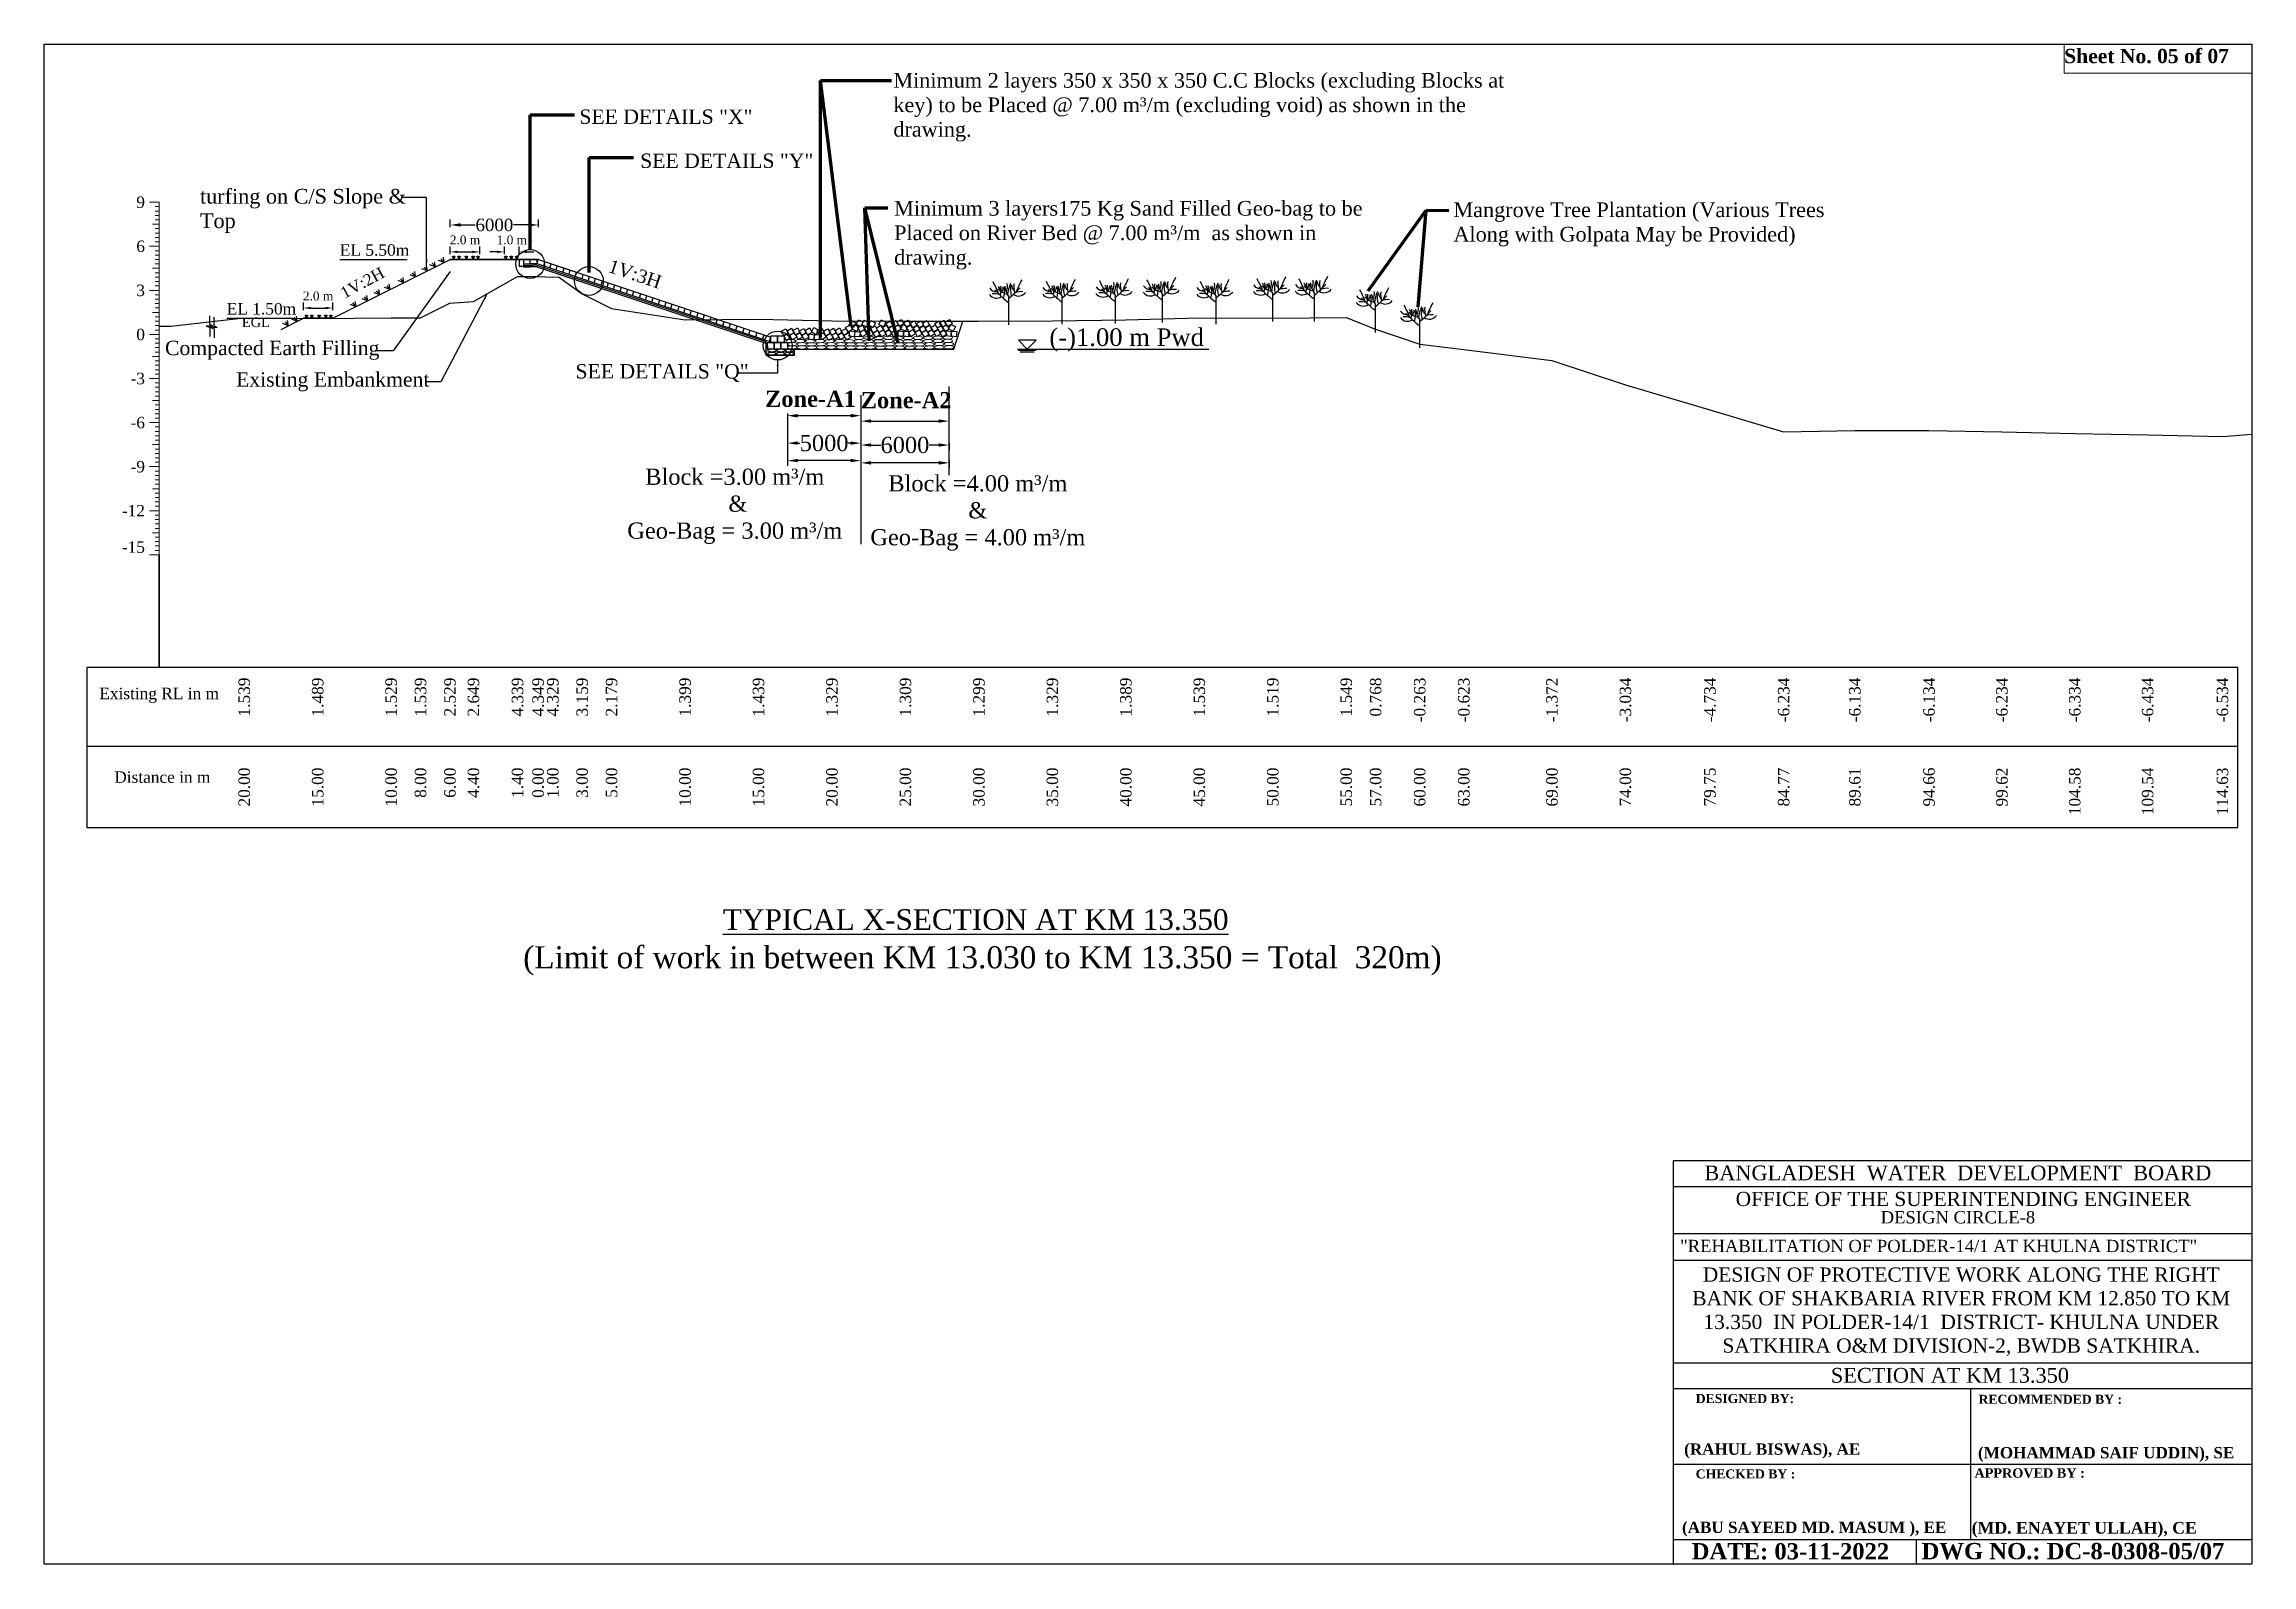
# Model space of a CAD drawing. Header units: metres. Extents: x -2434 to 11656, y -15288 to 8109.
# Drawn here: x 2300.5 to 2450.7, y -14452 to -14348.5 of the extents above; entities that cross this region are included whole.
import ezdxf
from ezdxf.enums import TextEntityAlignment as Align

# ---------------------------------------------------------------- set-up
doc = ezdxf.new("R2010")
doc.units = ezdxf.units.M
doc.linetypes.add('HIDDEN', pattern=[9.525, 6.35, -3.175])
doc.layers.add('GL', color=212, linetype='HIDDEN', lineweight=40)
doc.layers.add('LINES', color=7, linetype='Continuous', lineweight=18)
doc.layers.add('LINE', color=7, linetype='Continuous')
doc.styles.add('dim', font='isocp.shx')
doc.styles.add('Kazi_T_H', font='timesbd.ttf')
doc.styles.add('liza', font='times.ttf', dxfattribs={"height": 2})
doc.styles.get("Standard").update_dxf_attribs({"font": 'times.ttf'})
doc.dimstyles.get("Standard").update_dxf_attribs({"dimtxt": 0.5, "dimasz": 0.4075, "dimexe": 0.364, "dimexo": 0.219, "dimgap": 0.09, "dimtad": 0, "dimdec": 0, "dimlfac": 1000, "dimzin": 0, "dimdsep": 46, "dimtxsty": 'Standard', "dimcen": 0.09, "dimadec": 0, "dimazin": 0, "dimtfac": 1, "dimtdec": 0, "dimtofl": 0, "dimtmove": 0, "dimatfit": 3, "dimfxl": 1, "dimtolj": 1, "dimtzin": 0, "dimarcsym": 0})
doc.dimstyles.new('STANDARD$0', dxfattribs={"dimscale": 0, "dimtxt": 8, "dimasz": 8, "dimexe": 4, "dimexo": 0, "dimgap": 2, "dimtad": 1, "dimdec": 0, "dimzin": 0, "dimdsep": 46, "dimtxsty": 'dim', "dimblk": 'DOTSMALL', "dimcen": 1, "dimclrd": 6, "dimclre": 6, "dimclrt": 256, "dimadec": 0, "dimazin": 0, "dimtfac": 1, "dimtdec": 0, "dimtix": 1, "dimtofl": 0, "dimtmove": 1, "dimatfit": 3, "dimldrblk": 'DOTSMALL', "dimfxl": 6, "dimtolj": 1, "dimtzin": 0, "dimarcsym": 0})

msp = doc.modelspace()

# ---------------------------------------------------------------- texts
at = {"linetype": 'Continuous', "lineweight": -3, "ltscale": 0.5, "style": 'liza'}
for s, p in [('9', (2307.358402, -14359.228304)), ('6', (2307.358402, -14362.228304)), ('3', (2307.358402, -14365.228304)), ('0', (2307.358402, -14368.228304)), ('-3', (2307.358402, -14371.228304)), ('-6', (2307.358402, -14374.228304)), ('-9', (2307.358402, -14377.228304)), ('-12', (2307.358402, -14380.228304))]:
    msp.add_text(s, height=0.78, dxfattribs=at).set_placement(p, align=Align.MIDDLE_RIGHT)
msp.add_text('-15', height=0.78, dxfattribs=at).set_placement((2307.358402, -14383.093304), align=Align.RIGHT)
msp.add_text('Existing RL in m', height=0.78, dxfattribs=at).set_placement((2304.249614, -14392.665757), align=Align.MIDDLE_LEFT)
at = {"color": 7, "linetype": 'ByBlock', "lineweight": 30, "ltscale": 0.5, "style": 'liza'}
for s, p in [('1.539', (2314.112541, -14391.585761)), ('1.489', (2319.112541, -14391.585761)), ('1.529', (2324.112541, -14391.585761)), ('1.539', (2326.112541, -14391.585761)), ('2.529', (2328.112541, -14391.585761)), ('2.649', (2329.712541, -14391.585761)), ('4.339', (2332.712541, -14391.585761)), ('4.349', (2334.112541, -14391.585761)), ('4.329', (2335.112541, -14391.585761)), ('3.159', (2337.112541, -14391.585761)), ('2.179', (2339.112541, -14391.585761)), ('1.399', (2344.112541, -14391.585761)), ('1.439', (2349.112541, -14391.585761)), ('1.329', (2354.112541, -14391.585761)), ('1.309', (2359.112541, -14391.585761)), ('1.299', (2364.112541, -14391.585761)), ('1.329', (2369.112541, -14391.585761)), ('1.389', (2374.112541, -14391.585761)), ('1.539', (2379.112541, -14391.585761)), ('1.519', (2384.112541, -14391.585761)), ('1.549', (2389.112541, -14391.585761)), ('0.768', (2391.112541, -14391.585761)), ('-0.263', (2394.112541, -14391.585761)), ('-0.623', (2397.112541, -14391.585761)), ('-1.372', (2403.112541, -14391.585761)), ('-3.034', (2408.112541, -14391.585761)), ('-4.734', (2413.862541, -14391.585761)), ('-6.234', (2418.882541, -14391.585761)), ('-6.134', (2423.722541, -14391.585761)), ('-6.134', (2428.772541, -14391.585761)), ('-6.234', (2433.732541, -14391.585761)), ('-6.334', (2438.692541, -14391.585761)), ('-6.434', (2443.652541, -14391.585761)), ('-6.534', (2448.742541, -14391.585761)), ('20.00', (2314.112541, -14397.710993)), ('15.00', (2319.112541, -14397.710993)), ('10.00', (2324.112541, -14397.710993)), ('8.00', (2326.112541, -14397.710993)), ('6.00', (2328.112541, -14397.710993)), ('4.40', (2329.712541, -14397.710993)), ('1.40', (2332.712541, -14397.710993)), ('0.00', (2334.112541, -14397.710993)), ('1.00', (2335.112541, -14397.710993)), ('3.00', (2337.112541, -14397.710993)), ('5.00', (2339.112541, -14397.710993)), ('10.00', (2344.112541, -14397.710993)), ('15.00', (2349.112541, -14397.710993)), ('20.00', (2354.112541, -14397.710993)), ('25.00', (2359.112541, -14397.710993)), ('30.00', (2364.112541, -14397.710993)), ('35.00', (2369.112541, -14397.710993)), ('40.00', (2374.112541, -14397.710993)), ('45.00', (2379.112541, -14397.710993)), ('50.00', (2384.112541, -14397.710993)), ('55.00', (2389.112541, -14397.710993)), ('57.00', (2391.112541, -14397.710993)), ('60.00', (2394.112541, -14397.710993)), ('63.00', (2397.112541, -14397.710993)), ('69.00', (2403.112541, -14397.710993)), ('74.00', (2408.112541, -14397.710993)), ('79.75', (2413.862541, -14397.710993)), ('84.77', (2418.882541, -14397.710993)), ('89.61', (2423.722541, -14397.710993)), ('94.66', (2428.772541, -14397.710993)), ('99.62', (2433.732541, -14397.710993)), ('104.58', (2438.692541, -14397.710993)), ('109.54', (2443.652541, -14397.710993)), ('114.63', (2448.742541, -14397.710993))]:
    msp.add_text(s, height=0.78, rotation=90, dxfattribs=at).set_placement(p, align=Align.MIDDLE_RIGHT)
at = {"color": 7, "linetype": 'Continuous', "lineweight": -3}
msp.add_text('%%UTYPICAL X-SECTION AT KM 13.350', height=1.40697809, dxfattribs=at).set_placement((2346.691053, -14408.758934))
at = {"linetype": 'Continuous', "lineweight": -3, "ltscale": 0.5, "insert": (2304.974102, -14397.968716), "char_height": 0.78, "width": 12.36484736, "attachment_point": 1, "style": 'liza'}
msp.add_mtext('{\\C0; Distance in m\\P }', dxfattribs=at)
at = {"layer": 'LINE', "color": 0, "linetype": 'ByBlock', "ltscale": 0.5}
for s, height, rotation, p in [('1V:2H', 0.78, 28.55600324, (2320.929618, -14365.81631)), ('1V:3H', 0.9, 341.55829616, (2338.80972, -14363.952049))]:
    msp.add_text(s, height=height, rotation=rotation, dxfattribs=at).set_placement(p)
at = {"layer": 'LINE', "color": 7, "linetype": 'Continuous', "lineweight": -3}
msp.add_text('(Limit of work in between KM 13.030 to KM 13.350 = Total  320m)', height=1.5, dxfattribs=at).set_placement((2333.09921, -14411.373257))
at = {"layer": 'LINE', "color": 0, "linetype": 'ByBlock', "lineweight": -3, "ltscale": 0.5}
for s, height, p in [('BANGLADESH  WATER  DEVELOPMENT  BOARD', 1.00524509, (2430.737464, -14425.803579)), ('OFFICE OF THE SUPERINTENDING ENGINEER', 0.96420512, (2431.108462, -14427.554405)), ('DESIGN CIRCLE-8', 0.83843923, (2430.743757, -14428.738255)), ('"REHABILITATION OF POLDER-14/1 AT KHULNA DISTRICT"', 0.83843923, (2429.431861, -14430.694561)), ('SECTION AT KM 13.350', 1.00612708, (2430.19812, -14439.582189))]:
    msp.add_text(s, height=height, dxfattribs=at).set_placement(p, align=Align.CENTER)
at = {"layer": 'LINE', "color": 0, "linetype": 'ByBlock', "lineweight": -3, "ltscale": 0.5, "style": 'Kazi_T_H'}
for s, height, p in [('DESIGNED BY:', 0.61595757, (2412.899447, -14440.966685)), ('RECOMMENDED BY :', 0.61595757, (2432.144113, -14441.018308)), ('(RAHUL BISWAS), AE', 0.76994696, (2412.109199, -14444.486934)), ('(MOHAMMAD SAIF UDDIN), SE ', 0.76994696, (2432.110915, -14444.72898)), ('CHECKED BY :', 0.61595757, (2412.899447, -14446.099664)), ('APPROVED BY :', 0.63930236, (2431.869919, -14446.048476)), ('(ABU SAYEED MD. MASUM ), EE', 0.76994696, (2411.966203, -14449.810043)), ('(MD. ENAYET ULLAH), CE ', 0.79912795, (2431.680787, -14449.858021)), ('DATE: 03-11-2022', 1.10872362, (2412.622921, -14451.609801)), ('DWG NO.: DC-8-0308-05/07', 1.10872362, (2428.271845, -14451.598611))]:
    msp.add_text(s, height=height, dxfattribs=at).set_placement(p)
at = {"layer": 'LINE', "color": 7, "lineweight": 13, "ltscale": 0.5, "attachment_point": 1}
for s, insert, char_height, width in [('{\\fTimes New Roman|b1|i0|c0|p18;Sheet No. 05 of 07}', (2437.974906, -14348.791046), 0.97211344, 13.35986251), ('EL 5.50m ', (2320.621596, -14362.091981), 0.7817678, 30.04400339), ('EL 1.50m ', (2312.924934, -14366.091981), 0.7817678, 30.04400339), ('{\\H0.8314x;EGL} ', (2313.952496, -14367.078637), 0.78176775, 30.04400339), (' (-)1.00 m Pwd', (2368.456707, -14367.814222), 1.2, 30.04400339)]:
    msp.add_mtext(s, dxfattribs=dict(at, insert=insert, char_height=char_height, width=width))
at = {"layer": 'LINE', "color": 0, "linetype": 'ByBlock', "ltscale": 0.5, "attachment_point": 1}
for s, insert, char_height, width in [('\\pt15;Minimum 2 layers 350 x 350 x 350 C.C Blocks (excluding Blocks at key) to be Placed @ 7.00 m³/m (excluding void) as shown in the drawing. ', (2358.291579, -14350.432821), 1, 42.98997933), ('SEE DETAILS "X"', (2336.922418, -14352.918613), 0.97720969, 23.65276225), ('SEE DETAILS "Y"', (2341.059829, -14355.917989), 0.97720969, 23.65276225), ('turfing on C/S Slope & Top', (2311.102726, -14358.324656), 1, 14.92905432), ('Minimum 3 layers175 Kg Sand Filled Geo-bag to be Placed on River Bed @ 7.00 m³/m  as shown in drawing.', (2358.343138, -14359.144472), 1, 32.17619423), ('Mangrove Tree Plantation (Various Trees Along with Golpata May be Provided)', (2396.41154, -14359.240963), 1, 25.28866032), ('Compacted Earth Filling', (2308.721396, -14368.661023), 0.97720969, 22.37614392), ('Existing Embankment', (2313.559115, -14370.804469), 0.97720969, 23.65276225), ('SEE DETAILS "Q"', (2336.658733, -14370.249076), 0.97720969, 23.65276225)]:
    msp.add_mtext(s, dxfattribs=dict(at, insert=insert, char_height=char_height, width=width))
at = {"layer": 'LINE', "color": 0, "linetype": 'ByBlock', "lineweight": -3, "ltscale": 0.5, "insert": (2430.969475, -14431.73851), "char_height": 0.743152494, "width": 39.26429552, "attachment_point": 2}
msp.add_mtext('{\\H1.3X;DESIGN OF PROTECTIVE WORK ALONG THE RIGHT BANK OF SHAKBARIA RIVER FROM KM 12.850 TO KM 13.350  IN POLDER-14/1  DISTRICT- KHULNA UNDER SATKHIRA O&M DIVISION-2, BWDB SATKHIRA.}', dxfattribs=at)

# ---------------------------------------------------------------- blocks, each defined once
blk = doc.blocks.new('*D1536')
at = {"color": 0, "lineweight": -2, "ltscale": 0.5}
for p, q in [((2328.14, -14360.93), (2328.14, -14360.41)), ((2328.84, -14360.78), (2329.84, -14360.78)), ((2333.44, -14360.78), (2332.43, -14360.78)), ((2334.14, -14360.93), (2334.14, -14360.41))]:
    blk.add_line(p, q, dxfattribs=at)
at = {"color": 0, "linetype": 'Continuous', "lineweight": -3, "ltscale": 0.5}
for points in [[(2328.84, -14360.66), (2328.84, -14360.89), (2328.14, -14360.78)], [(2333.44, -14360.66), (2333.44, -14360.89), (2334.14, -14360.78)]]:
    blk.add_solid(points, dxfattribs=at)
at = {"layer": 'Defpoints', "color": 0, "linetype": 'Continuous', "lineweight": -3, "ltscale": 0.5}
for p in [(2334.14, -14360.78), (2328.14, -14362.11), (2334.14, -14362.11)]:
    blk.add_point(p, dxfattribs=at)
at = {"color": 0, "linetype": 'Continuous', "lineweight": -3, "ltscale": 0.5, "insert": (2331.14, -14360.78), "char_height": 0.85, "attachment_point": 5}
blk.add_mtext('\\A1;6000', dxfattribs=at)
blk = doc.blocks.new('*D1537')
at = {"color": 0, "lineweight": -2, "ltscale": 0.5}
for p, q in [((2328.14, -14362.76), (2328.14, -14362.24)), ((2330.14, -14362.76), (2330.14, -14362.24)), ((2328.64, -14362.61), (2329.64, -14362.61))]:
    blk.add_line(p, q, dxfattribs=at)
at = {"color": 0, "linetype": 'Continuous', "lineweight": -3, "ltscale": 0.5}
for points in [[(2328.64, -14362.53), (2328.64, -14362.69), (2328.14, -14362.61)], [(2329.64, -14362.53), (2329.64, -14362.69), (2330.14, -14362.61)]]:
    blk.add_solid(points, dxfattribs=at)
at = {"layer": 'Defpoints', "color": 0, "linetype": 'Continuous', "lineweight": -3, "ltscale": 0.5}
for p in [(2330.14, -14362.61), (2330.14, -14363.81), (2328.14, -14363.94)]:
    blk.add_point(p, dxfattribs=at)
at = {"color": 0, "linetype": 'Continuous', "lineweight": -3, "ltscale": 0.5, "insert": (2329.14, -14361.8), "char_height": 0.85, "attachment_point": 5}
blk.add_mtext('\\A1;{\\H0.7059x;2.0 m}', dxfattribs=at)
blk = doc.blocks.new('*D1538')
at = {"color": 0, "lineweight": -2, "ltscale": 0.5}
for p, q in [((2331.83, -14362.76), (2331.83, -14362.24)), ((2332.83, -14362.76), (2332.83, -14362.24)), ((2331.33, -14362.61), (2330.83, -14362.61)), ((2333.33, -14362.61), (2333.83, -14362.61))]:
    blk.add_line(p, q, dxfattribs=at)
at = {"color": 0, "linetype": 'Continuous', "lineweight": -3, "ltscale": 0.5}
for points in [[(2331.33, -14362.53), (2331.33, -14362.69), (2331.83, -14362.61)], [(2333.33, -14362.53), (2333.33, -14362.69), (2332.83, -14362.61)]]:
    blk.add_solid(points, dxfattribs=at)
at = {"layer": 'Defpoints', "color": 0, "linetype": 'Continuous', "lineweight": -3, "ltscale": 0.5}
for p in [(2332.83, -14362.61), (2332.83, -14363.13), (2331.83, -14363.94)]:
    blk.add_point(p, dxfattribs=at)
at = {"color": 0, "linetype": 'Continuous', "lineweight": -3, "ltscale": 0.5, "insert": (2332.33, -14361.8), "char_height": 0.85, "attachment_point": 5}
blk.add_mtext('\\A1;{\\H0.7059x;1.0 m}', dxfattribs=at)
blk = doc.blocks.new('*D1539')
at = {"color": 0, "lineweight": -2, "ltscale": 0.5}
for p, q in [((2318.14, -14366.58), (2318.14, -14366.06)), ((2318.64, -14366.43), (2319.64, -14366.43)), ((2320.14, -14366.58), (2320.14, -14366.06))]:
    blk.add_line(p, q, dxfattribs=at)
at = {"color": 0, "linetype": 'Continuous', "lineweight": -3, "ltscale": 0.5}
for points in [[(2318.64, -14366.35), (2318.64, -14366.51), (2318.14, -14366.43)], [(2319.64, -14366.35), (2319.64, -14366.51), (2320.14, -14366.43)]]:
    blk.add_solid(points, dxfattribs=at)
at = {"layer": 'Defpoints', "color": 0, "linetype": 'Continuous', "lineweight": -3, "ltscale": 0.5}
for p in [(2320.14, -14366.43), (2318.14, -14367.13), (2320.14, -14367.13)]:
    blk.add_point(p, dxfattribs=at)
at = {"color": 0, "linetype": 'Continuous', "lineweight": -3, "ltscale": 0.5, "insert": (2319.14, -14365.62), "char_height": 0.85, "attachment_point": 5}
blk.add_mtext('\\A1;{\\H0.7059x;2.0 m}', dxfattribs=at)
blk = doc.blocks.new('*D1544')
at = {"color": 0, "lineweight": -2, "ltscale": 0.5}
for p, q in [((2351.08, -14375.48), (2351.08, -14375.99)), ((2351.78, -14375.63), (2351.93, -14375.63)), ((2355.38, -14375.63), (2355.22, -14375.63)), ((2356.08, -14375.48), (2356.08, -14375.99))]:
    blk.add_line(p, q, dxfattribs=at)
at = {"color": 0, "linetype": 'Continuous', "lineweight": -3, "ltscale": 0.5}
for points in [[(2351.78, -14375.51), (2351.78, -14375.74), (2351.08, -14375.63)], [(2355.38, -14375.51), (2355.38, -14375.74), (2356.08, -14375.63)]]:
    blk.add_solid(points, dxfattribs=at)
at = {"layer": 'Defpoints', "color": 0, "linetype": 'Continuous', "lineweight": -3, "ltscale": 0.5}
for p in [(2351.08, -14374.22), (2351.08, -14375.63), (2356.08, -14375.03)]:
    blk.add_point(p, dxfattribs=at)
at = {"color": 0, "linetype": 'Continuous', "lineweight": -3, "ltscale": 0.5, "insert": (2353.58, -14375.63), "char_height": 0.85, "attachment_point": 5}
blk.add_mtext('\\A1;{\\H1.294x;5000}', dxfattribs=at)
blk = doc.blocks.new('*D1545')
at = {"color": 0, "lineweight": -2, "ltscale": 0.5}
for p, q in [((2356.08, -14375.61), (2356.08, -14376.12)), ((2356.78, -14375.76), (2357.43, -14375.76)), ((2361.38, -14375.76), (2360.73, -14375.76)), ((2362.08, -14375.61), (2362.08, -14376.12))]:
    blk.add_line(p, q, dxfattribs=at)
at = {"color": 0, "linetype": 'Continuous', "lineweight": -3, "ltscale": 0.5}
for points in [[(2356.78, -14375.64), (2356.78, -14375.87), (2356.08, -14375.76)], [(2361.38, -14375.64), (2361.38, -14375.87), (2362.08, -14375.76)]]:
    blk.add_solid(points, dxfattribs=at)
at = {"layer": 'Defpoints', "color": 0, "linetype": 'Continuous', "lineweight": -3, "ltscale": 0.5}
for p in [(2356.08, -14374.93), (2362.08, -14374.92), (2362.08, -14375.76)]:
    blk.add_point(p, dxfattribs=at)
at = {"color": 0, "linetype": 'Continuous', "lineweight": -3, "ltscale": 0.5, "insert": (2359.08, -14375.76), "char_height": 0.85, "attachment_point": 5}
blk.add_mtext('\\A1;{\\H1.294x;6000}', dxfattribs=at)
blk = doc.blocks.new('*D1546')
at = {"color": 0, "lineweight": -2, "ltscale": 0.5}
for p, q in [((2351.08, -14373.61), (2351.08, -14374.12)), ((2355.38, -14373.76), (2351.78, -14373.76)), ((2356.08, -14373.61), (2356.08, -14374.12))]:
    blk.add_line(p, q, dxfattribs=at)
at = {"color": 0, "linetype": 'Continuous', "lineweight": -3, "ltscale": 0.5}
for points in [[(2351.78, -14373.64), (2351.78, -14373.88), (2351.08, -14373.76)], [(2355.38, -14373.64), (2355.38, -14373.88), (2356.08, -14373.76)]]:
    blk.add_solid(points, dxfattribs=at)
at = {"layer": 'Defpoints', "color": 0, "linetype": 'Continuous', "lineweight": -3, "ltscale": 0.5}
for p in [(2351.08, -14372.36), (2356.08, -14372.36), (2351.08, -14373.76)]:
    blk.add_point(p, dxfattribs=at)
at = {"color": 0, "linetype": 'Continuous', "lineweight": -3, "ltscale": 0.5, "insert": (2352.65, -14372.62), "char_height": 0.85, "attachment_point": 5}
blk.add_mtext('\\A1;{\\fTimes New Roman|b1|i0|c0|p18;\\H1.294x;Zone-A1}', dxfattribs=at)
blk = doc.blocks.new('*D1547')
at = {"color": 0, "lineweight": -2, "ltscale": 0.5}
for p, q in [((2356.08, -14373.98), (2356.08, -14374.49)), ((2356.78, -14374.13), (2361.38, -14374.13)), ((2362.08, -14374.13), (2362.08, -14373.76))]:
    blk.add_line(p, q, dxfattribs=at)
at = {"color": 0, "linetype": 'Continuous', "lineweight": -3, "ltscale": 0.5}
for points in [[(2356.78, -14374.01), (2356.78, -14374.24), (2356.08, -14374.13)], [(2361.38, -14374.01), (2361.38, -14374.24), (2362.08, -14374.13)]]:
    blk.add_solid(points, dxfattribs=at)
at = {"layer": 'Defpoints', "color": 0, "linetype": 'Continuous', "lineweight": -3, "ltscale": 0.5}
for p in [(2356.08, -14372.86), (2362.08, -14374.13), (2362.08, -14374.13)]:
    blk.add_point(p, dxfattribs=at)
at = {"color": 0, "linetype": 'Continuous', "lineweight": -3, "ltscale": 0.5, "insert": (2359.16, -14372.71), "char_height": 0.85, "attachment_point": 5}
blk.add_mtext('\\A1;{\\fTimes New Roman|b1|i0|c0|p18;\\H1.294x;Zone-A2}', dxfattribs=at)
blk = doc.blocks.new('*D1548')
at = {"color": 0, "lineweight": -2, "ltscale": 0.5}
for p, q in [((2351.08, -14376.67), (2351.08, -14377.18)), ((2355.38, -14376.82), (2351.78, -14376.82)), ((2356.08, -14376.67), (2356.08, -14377.18))]:
    blk.add_line(p, q, dxfattribs=at)
at = {"color": 0, "linetype": 'Continuous', "lineweight": -3, "ltscale": 0.5}
for points in [[(2351.78, -14376.7), (2351.78, -14376.93), (2351.08, -14376.82)], [(2355.38, -14376.7), (2355.38, -14376.93), (2356.08, -14376.82)]]:
    blk.add_solid(points, dxfattribs=at)
at = {"layer": 'Defpoints', "color": 0, "linetype": 'Continuous', "lineweight": -3, "ltscale": 0.5}
for p in [(2351.08, -14375.41), (2351.08, -14376.82), (2356.08, -14376.25)]:
    blk.add_point(p, dxfattribs=at)
at = {"color": 0, "linetype": 'Continuous', "lineweight": -3, "ltscale": 0.5, "insert": (2347.5, -14379.93), "char_height": 0.85, "attachment_point": 5}
blk.add_mtext('\\A1;{\\H1.294x;Block =3.00 \\A0;m³/m \\P &\\PGeo-Bag = 3.00 m³/m\\H0.7728x; }', dxfattribs=at)
blk = doc.blocks.new('*D1549')
at = {"color": 0, "lineweight": -2, "ltscale": 0.5}
for p, q in [((2356.08, -14376.82), (2356.08, -14377.33)), ((2361.38, -14376.97), (2356.78, -14376.97)), ((2362.08, -14376.82), (2362.08, -14377.33))]:
    blk.add_line(p, q, dxfattribs=at)
at = {"color": 0, "linetype": 'Continuous', "lineweight": -3, "ltscale": 0.5}
for points in [[(2356.78, -14376.85), (2356.78, -14377.09), (2356.08, -14376.97)], [(2361.38, -14376.85), (2361.38, -14377.09), (2362.08, -14376.97)]]:
    blk.add_solid(points, dxfattribs=at)
at = {"layer": 'Defpoints', "color": 0, "linetype": 'Continuous', "lineweight": -3, "ltscale": 0.5}
for p in [(2356.08, -14376.25), (2356.08, -14376.97), (2362.08, -14376.52)]:
    blk.add_point(p, dxfattribs=at)
at = {"color": 0, "linetype": 'Continuous', "lineweight": -3, "ltscale": 0.5, "insert": (2364.04, -14380.38), "char_height": 0.85, "attachment_point": 5}
blk.add_mtext('\\A1;{\\H1.294x;Block =4.00 \\A0;m³/m  \\P&\\PGeo-Bag = 4.00 m³/m\\H0.7728x; }', dxfattribs=at)

# ---------------------------------------------------------------- dimensions: what is measured, and where the dimension line sits
at = {"color": 0, "linetype": 'Continuous', "lineweight": -3, "ltscale": 0.5}
dim = msp.add_linear_dim(base=(2334.136818, -14360.777961), p1=(2328.136818, -14362.108734), p2=(2334.136818, -14362.108734), dimstyle='STANDARD$0', override={"dimscale": 1, "dimtxt": 0.85, "dimasz": 0.7, "dimexe": 0.364, "dimexo": 0.219, "dimgap": 0.09, "dimtad": 0, "dimlfac": 1000, "dimtxsty": 'Standard', "dimcen": 0.09, "dimclrd": 0, "dimclre": 0, "dimclrt": 0, "dimtix": 0, "dimtmove": 2, "dimfxl": 0.15, "dimfxlon": 1}, dxfattribs=at)
dim.commit()
dim.dimension.update_dxf_attribs({"geometry": '*D1536', "text_midpoint": (2331.136818, -14360.777961)})
for base, p1, p2, text, override, picture, middle in [((2330.136818, -14362.608767), (2328.136818, -14363.939541), (2330.136818, -14363.806987), '{\\H0.7059x;2.0 m}', {"dimscale": 1, "dimtxt": 0.85, "dimasz": 0.5, "dimexe": 0.364, "dimexo": 0.219, "dimgap": 0.09, "dimtad": 0, "dimlfac": 1000, "dimtxsty": 'Standard', "dimcen": 0.09, "dimclrd": 0, "dimclre": 0, "dimclrt": 0, "dimtix": 0, "dimtmove": 2, "dimfxl": 0.15, "dimfxlon": 1}, '*D1537', (2329.136818, -14361.803703)), ((2332.825262, -14362.608767), (2331.825262, -14363.939541), (2332.825262, -14363.132804), '{\\H0.7059x;1.0 m}', {"dimscale": 1, "dimtxt": 0.85, "dimasz": 0.5, "dimexe": 0.364, "dimexo": 0.219, "dimgap": 0.09, "dimtad": 0, "dimlfac": 1000, "dimtxsty": 'Standard', "dimcen": 0.09, "dimclrd": 0, "dimclre": 0, "dimclrt": 0, "dimtix": 0, "dimtmove": 2, "dimfxl": 0.15, "dimfxlon": 1}, '*D1538', (2332.325262, -14361.803703)), ((2320.136818, -14366.428647), (2318.136818, -14367.132804), (2320.136818, -14367.132804), '{\\H0.7059x;2.0 m}', {"dimscale": 1, "dimtxt": 0.85, "dimasz": 0.5, "dimexe": 0.364, "dimexo": 0.219, "dimgap": 0.09, "dimtad": 0, "dimlfac": 1000, "dimtxsty": 'Standard', "dimcen": 0.09, "dimclrd": 0, "dimclre": 0, "dimclrt": 0, "dimtix": 0, "dimtmove": 2, "dimfxl": 0.15, "dimfxlon": 1}, '*D1539', (2319.136818, -14365.623583)), ((2351.07665, -14375.62581), (2356.07665, -14375.033034), (2351.07665, -14374.223446), '{\\H1.294x;5000}', {"dimscale": 1, "dimtxt": 0.85, "dimasz": 0.7, "dimexe": 0.364, "dimexo": 0.219, "dimgap": 0.09, "dimtad": 0, "dimlfac": 1000, "dimtxsty": 'Standard', "dimcen": 0.09, "dimclrd": 0, "dimclre": 0, "dimclrt": 0, "dimtix": 0, "dimtmove": 2, "dimfxl": 0.15, "dimfxlon": 1}, '*D1544', (2353.57665, -14375.62581)), ((2362.07665, -14375.755987), (2356.07665, -14374.928076), (2362.07665, -14374.916835), '{\\H1.294x;6000}', {"dimscale": 1, "dimtxt": 0.85, "dimasz": 0.7, "dimexe": 0.364, "dimexo": 0.219, "dimgap": 0.09, "dimtad": 0, "dimlfac": 1000, "dimtxsty": 'Standard', "dimcen": 0.09, "dimclrd": 0, "dimclre": 0, "dimclrt": 0, "dimtix": 0, "dimtmove": 2, "dimfxl": 0.15, "dimfxlon": 1}, '*D1545', (2359.07665, -14375.755987))]:
    dim = msp.add_linear_dim(base=base, p1=p1, p2=p2, text=text, dimstyle='STANDARD$0', override=override, dxfattribs=at)
    dim.commit()
    dim.dimension.update_dxf_attribs({"geometry": picture, "text_midpoint": middle})
for base, p1, p2, text, picture, middle in [((2351.07665, -14373.759342), (2356.07665, -14372.356978), (2351.07665, -14372.356978), '{\\fTimes New Roman|b1|i0|c0|p18;\\H1.294x;Zone-A1}', '*D1546', (2352.64887, -14372.621595)), ((2362.07665, -14374.125155), (2356.07665, -14372.862113), (2362.07665, -14374.125155), '{\\fTimes New Roman|b1|i0|c0|p18;\\H1.294x;Zone-A2}', '*D1547', (2359.164855, -14372.707487)), ((2351.07665, -14376.81586), (2356.07665, -14376.246001), (2351.07665, -14375.413496), '{\\H1.294x;Block =3.00 \\A0;m³/m \\P &\\PGeo-Bag = 3.00 m³/m\\H0.7728x; }', '*D1548', (2347.504426, -14379.931541)), ((2356.07665, -14376.970538), (2362.07665, -14376.51513), (2356.07665, -14376.246001), '{\\H1.294x;Block =4.00 \\A0;m³/m  \\P&\\PGeo-Bag = 4.00 m³/m\\H0.7728x; }', '*D1549', (2364.044533, -14380.381284))]:
    dim = msp.add_linear_dim(base=base, p1=p1, p2=p2, text=text, dimstyle='STANDARD$0', override={"dimscale": 1, "dimtxt": 0.85, "dimasz": 0.7, "dimexe": 0.364, "dimexo": 0.219, "dimgap": 0.09, "dimtad": 0, "dimlfac": 1000, "dimtxsty": 'Standard', "dimcen": 0.09, "dimclrd": 0, "dimclre": 0, "dimclrt": 0, "dimtix": 0, "dimtmove": 2, "dimfxl": 0.15, "dimfxlon": 1}, dxfattribs=at)
    dim.commit()
    dim.dimension.update_dxf_attribs({"geometry": picture, "text_midpoint": middle, "dimtype": 160})

# ---------------------------------------------------------------- linework, layer by layer
at = {"color": 0, "linetype": 'Continuous', "lineweight": -3, "ltscale": 0.5}
for p, q in [((2320.102188, -14367.150119), (2328.136818, -14363.132804)), ((2320.623925, -14363.132804), (2325.20964, -14363.132804)), ((2326.586344, -14363.908041), (2326.206133, -14363.762627)), ((2326.586344, -14363.908041), (2326.375642, -14363.643062)), ((2326.586344, -14363.908041), (2326.528543, -14363.546737)), ((2327.124966, -14363.63873), (2326.744756, -14363.493316)), ((2327.124966, -14363.63873), (2326.914264, -14363.373751)), ((2327.124966, -14363.63873), (2327.067165, -14363.277425)), ((2327.725775, -14363.338326), (2327.345564, -14363.192911)), ((2327.725775, -14363.338326), (2327.515072, -14363.073347)), ((2327.725775, -14363.338326), (2327.667973, -14362.977021)), ((2328.136818, -14363.132804), (2334.136818, -14363.132804)), ((2334.136818, -14363.132804), (2328.136818, -14363.132804)), ((2328.258953, -14362.887195), (2328.373638, -14363.132804)), ((2328.373638, -14363.132804), (2328.479234, -14362.885206)), ((2328.373638, -14363.132804), (2328.373638, -14362.887884)), ((2328.621769, -14362.887195), (2328.736454, -14363.132804)), ((2328.736454, -14363.132804), (2328.84205, -14362.885206)), ((2328.736454, -14363.132804), (2328.736454, -14362.887884)), ((2329.120111, -14362.887195), (2329.234795, -14363.132804)), ((2329.234795, -14363.132804), (2329.340391, -14362.885206)), ((2329.234795, -14363.132804), (2329.234795, -14362.887884)), ((2329.583668, -14362.887195), (2329.698352, -14363.132804)), ((2329.698352, -14363.132804), (2329.803948, -14362.885206)), ((2329.698352, -14363.132804), (2329.698352, -14362.887884)), ((2329.913231, -14362.887195), (2330.027916, -14363.132804)), ((2330.027916, -14363.132804), (2330.133512, -14362.885206)), ((2330.027916, -14363.132804), (2330.027916, -14362.887884)), ((2331.812938, -14362.887195), (2331.927623, -14363.132804)), ((2331.927623, -14363.132804), (2332.033219, -14362.885206)), ((2331.927623, -14363.132804), (2331.927623, -14362.887884)), ((2332.17871, -14362.887195), (2332.293395, -14363.132804)), ((2332.293395, -14363.132804), (2332.398991, -14362.885206)), ((2332.293395, -14363.132804), (2332.293395, -14362.887884)), ((2332.563353, -14362.887195), (2332.678037, -14363.132804)), ((2332.678037, -14363.132804), (2332.783633, -14362.885206)), ((2332.678037, -14363.132804), (2332.678037, -14362.887884)), ((2333.125262, -14363.432804), (2333.125262, -14363.632804)), ((2323.331705, -14365.535361), (2323.121002, -14365.270382)), ((2323.331705, -14365.535361), (2323.273903, -14365.174056)), ((2324.046603, -14365.177912), (2323.666393, -14365.032497)), ((2324.046603, -14365.177912), (2323.835901, -14364.912932)), ((2324.046603, -14365.177912), (2323.988802, -14364.816607)), ((2324.980954, -14364.710736), (2324.600743, -14364.565322)), ((2324.980954, -14364.710736), (2324.770252, -14364.445757)), ((2324.980954, -14364.710736), (2324.923153, -14364.349432)), ((2325.779654, -14364.311386), (2325.399443, -14364.165972)), ((2325.779654, -14364.311386), (2325.568951, -14364.046407)), ((2325.779654, -14364.311386), (2325.721852, -14363.950082)), ((2321.724003, -14366.339212), (2321.343792, -14366.193797)), ((2321.724003, -14366.339212), (2321.513301, -14366.074233)), ((2321.724003, -14366.339212), (2321.666201, -14365.977907)), ((2322.519466, -14365.94148), (2322.139255, -14365.796066)), ((2322.519466, -14365.94148), (2322.308763, -14365.676501)), ((2322.519466, -14365.94148), (2322.461664, -14365.580176)), ((2323.331705, -14365.535361), (2322.951494, -14365.389947)), ((2366.147224, -14367.565292), (2366.147224, -14365.574636)), ((2369.77211, -14367.539586), (2369.77211, -14365.548929)), ((2373.399674, -14367.496055), (2373.399674, -14365.505398)), ((2376.612541, -14367.4125), (2376.612541, -14365.421844)), ((2380.251216, -14367.538047), (2380.251216, -14365.547391)), ((2384.112541, -14367.3575), (2384.112541, -14365.366844)), ((2386.956671, -14367.340436), (2386.956671, -14365.349779)), ((2391.112541, -14368.1085), (2391.112541, -14366.117844)), ((2311.976402, -14367.661083), (2311.523613, -14367.661083)), ((2311.523613, -14367.661083), (2311.767437, -14367.745616)), ((2311.753348, -14366.964553), (2311.753348, -14367.51784)), ((2311.753348, -14367.51784), (2311.976402, -14367.661083)), ((2311.767437, -14367.745616), (2311.767437, -14368.36217)), ((2312.269976, -14367.755544), (2311.817187, -14367.755544)), ((2311.817187, -14367.755544), (2312.061011, -14367.840078)), ((2312.046921, -14367.059014), (2312.046921, -14367.612301)), ((2312.046921, -14367.612301), (2312.269976, -14367.755544)), ((2312.061011, -14367.840078), (2312.061011, -14368.456631)), ((2312.927263, -14367.132804), (2317.512979, -14367.132804)), ((2316.62597, -14367.888228), (2318.136818, -14367.132804)), ((2317.124966, -14367.63873), (2316.744756, -14367.493316)), ((2317.124966, -14367.63873), (2316.914264, -14367.373751)), ((2317.124966, -14367.63873), (2317.067165, -14367.277425)), ((2317.725775, -14367.338326), (2317.345564, -14367.192911)), ((2317.725775, -14367.338326), (2317.515072, -14367.073347)), ((2317.725775, -14367.338326), (2317.667973, -14366.977021)), ((2320.136818, -14367.132804), (2318.136818, -14367.132804)), ((2318.237755, -14366.887195), (2318.352439, -14367.132804)), ((2318.352439, -14367.132804), (2318.458035, -14366.885206)), ((2318.352439, -14367.132804), (2318.352439, -14366.887884)), ((2318.60057, -14366.887195), (2318.715255, -14367.132804)), ((2318.715255, -14367.132804), (2318.820851, -14366.885206)), ((2318.715255, -14367.132804), (2318.715255, -14366.887884)), ((2319.098912, -14366.887195), (2319.213597, -14367.132804)), ((2319.213597, -14367.132804), (2319.319193, -14366.885206)), ((2319.213597, -14367.132804), (2319.213597, -14366.887884)), ((2319.562469, -14366.887195), (2319.677153, -14367.132804)), ((2319.677153, -14367.132804), (2319.782749, -14366.885206)), ((2319.677153, -14367.132804), (2319.677153, -14366.887884)), ((2319.892032, -14366.887195), (2320.006717, -14367.132804)), ((2320.006717, -14367.132804), (2320.112313, -14366.885206)), ((2320.006717, -14367.132804), (2320.006717, -14366.887884)), ((2362.413274, -14369.228304), (2363.018228, -14367.330942)), ((2394.112541, -14369.1395), (2394.112541, -14367.148844)), ((2351.07665, -14369.228304), (2362.413274, -14369.228304)), ((2366.73007, -14369.228304), (2379.762171, -14369.228304)), ((2356.07665, -14372.356978), (2356.07665, -14382.511002)), ((2362.07665, -14371.77028), (2362.07665, -14377.816435)), ((2308.333402, -14390.910761), (2303.398273, -14390.910761)), ((2303.398273, -14390.910761), (2303.398273, -14401.784577)), ((2449.784477, -14401.784577), (2449.784477, -14390.910761)), ((2303.398273, -14401.784577), (2449.784477, -14401.784577)), ((2431.621189, -14450.260253), (2431.621189, -14439.994293))]:
    msp.add_line(p, q, dxfattribs=at)
at = {"color": 0, "linetype": 'Continuous', "ltscale": 0.5}
for p, q in [((2332.825262, -14363.132804), (2332.825262, -14363.582804)), ((2333.575262, -14363.132804), (2332.825262, -14363.132804)), ((2332.825262, -14363.582804), (2333.125262, -14363.582804)), ((2333.125262, -14363.132804), (2333.125262, -14363.432804)), ((2333.125262, -14363.432804), (2333.575262, -14363.432804)), ((2333.125262, -14363.532804), (2333.575262, -14363.532804)), ((2333.125262, -14363.632804), (2333.575262, -14363.632804)), ((2333.575262, -14363.432804), (2333.575262, -14363.132804)), ((2333.575262, -14363.132804), (2334.025262, -14363.132804)), ((2334.025262, -14363.432804), (2333.575262, -14363.432804)), ((2333.751489, -14363.532804), (2333.575262, -14363.532804)), ((2334.051154, -14363.632804), (2333.575262, -14363.632804)), ((2333.751489, -14363.532804), (2349.612639, -14368.825765)), ((2333.766886, -14363.432804), (2349.612639, -14368.72026)), ((2334.025262, -14363.132804), (2334.025262, -14363.432804)), ((2334.025262, -14363.401123), (2349.952124, -14368.732791)), ((2334.029156, -14363.404101), (2334.113231, -14363.132804)), ((2334.115428, -14363.125715), (2334.11544, -14363.125678)), ((2334.136696, -14363.132804), (2336.434245, -14363.898654)), ((2334.136818, -14363.132804), (2349.952124, -14368.404409)), ((2334.494456, -14363.562097), (2334.581555, -14363.281045)), ((2334.914051, -14363.700079), (2335.000622, -14363.42073)), ((2334.914051, -14363.700079), (2335.000622, -14363.42073)), ((2335.33328, -14363.839243), (2335.419689, -14363.560414)), ((2335.79858, -14363.99724), (2335.885804, -14363.715781)), ((2336.217775, -14364.136513), (2336.304872, -14363.855466)), ((2336.218175, -14364.135222), (2336.304872, -14363.855466)), ((2336.637004, -14364.275677), (2336.723939, -14363.995151)), ((2337.102304, -14364.433673), (2337.190054, -14364.150518)), ((2337.520698, -14364.575531), (2337.609122, -14364.290203)), ((2337.521899, -14364.571656), (2337.609122, -14364.290203)), ((2337.939927, -14364.714694), (2338.028189, -14364.429887)), ((2338.405227, -14364.872691), (2338.494304, -14364.585254)), ((2338.824823, -14365.010673), (2338.91465, -14364.720815)), ((2338.824823, -14365.010673), (2338.913372, -14364.724939)), ((2339.244052, -14365.149837), (2339.332439, -14364.864624)), ((2339.709352, -14365.307833), (2339.798554, -14365.019991)), ((2340.128947, -14365.445815), (2340.218774, -14365.155958)), ((2340.217622, -14365.159675), (2340.218896, -14365.155564)), ((2340.548176, -14365.584979), (2340.63784, -14365.295646)), ((2341.013476, -14365.742975), (2341.103954, -14365.451018)), ((2341.432671, -14365.882249), (2341.522498, -14365.592391)), ((2341.433071, -14365.880957), (2341.52302, -14365.590706)), ((2341.8519, -14366.021413), (2341.941564, -14365.73208)), ((2342.3172, -14366.179409), (2342.407678, -14365.887451)), ((2342.736425, -14366.318584), (2342.826252, -14366.028727)), ((2342.736795, -14366.317391), (2342.826744, -14366.02714)), ((2343.155654, -14366.457748), (2343.245319, -14366.168416)), ((2343.620954, -14366.615745), (2343.711432, -14366.323787)), ((2344.040549, -14366.753727), (2344.130498, -14366.463475)), ((2344.040549, -14366.753727), (2344.130376, -14366.463869)), ((2344.459778, -14366.89289), (2344.549443, -14366.603558)), ((2344.925078, -14367.050887), (2345.015556, -14366.758929)), ((2344.930735, -14367.032633), (2345.013902, -14366.764267)), ((2345.344243, -14367.190259), (2345.434623, -14366.898618)), ((2345.810261, -14367.345939), (2345.900739, -14367.053981)), ((2345.815918, -14367.327685), (2345.899085, -14367.059319)), ((2346.229425, -14367.485311), (2346.319805, -14367.193669)), ((2346.695444, -14367.640987), (2346.785922, -14367.349029)), ((2346.701101, -14367.622733), (2346.784268, -14367.354367)), ((2347.114609, -14367.780359), (2347.204989, -14367.488718)), ((2347.580628, -14367.936035), (2347.671106, -14367.644077)), ((2347.586285, -14367.917781), (2347.669452, -14367.649415)), ((2347.69921, -14368.081782), (2347.70227, -14368.082803)), ((2348.045092, -14368.096729), (2348.13557, -14367.804771)), ((2348.050749, -14368.078475), (2348.133916, -14367.810109)), ((2348.464256, -14368.236101), (2348.554636, -14367.94446)), ((2348.930276, -14368.391777), (2349.020754, -14368.099819)), ((2348.935932, -14368.373523), (2349.019099, -14368.105157)), ((2349.39474, -14368.552471), (2349.488514, -14368.249877)), ((2349.400397, -14368.534217), (2349.488514, -14368.249877)), ((2349.612639, -14368.72026), (2349.612639, -14369.649303)), ((2349.612639, -14369.649303), (2351.565052, -14369.649303)), ((2349.726655, -14369.032801), (2349.726655, -14369.228304)), ((2349.8625, -14368.702528), (2349.952124, -14368.413328)), ((2349.868157, -14368.684275), (2349.952124, -14368.413328)), ((2351.565052, -14369.649303), (2351.565052, -14369.228304))]:
    msp.add_line(p, q, dxfattribs=at)
at = {"color": 7, "linetype": 'ByBlock', "lineweight": 30, "ltscale": 0.5}
for p, q in [((2351.07665, -14373.609342), (2351.07665, -14376.81586)), ((2308.333402, -14383.228304), (2308.333402, -14390.910761)), ((2308.333402, -14390.910761), (2308.333402, -14383.228304)), ((2303.398273, -14396.264832), (2449.784477, -14396.264832))]:
    msp.add_line(p, q, dxfattribs=at)
at = {"linetype": 'Continuous', "lineweight": -3, "ltscale": 0.5}
msp.add_line((2449.784477, -14390.910761), (2308.333402, -14390.910761), dxfattribs=at)
msp.add_line((2449.784477, -14390.910761), (2308.333402, -14390.910761), dxfattribs=at)
at = {"color": 7, "linetype": 'Continuous', "lineweight": -3, "ltscale": 0.5}
msp.add_line((2411.374008, -14431.238228), (2450.746688, -14431.238228), dxfattribs=at)
at = {"color": 0, "linetype": 'Continuous', "lineweight": -3, "ltscale": 0.5}
for points in [[(2351.141395, -14368.144945), (2350.83698, -14368.317664), (2350.664262, -14368.013249), (2350.968677, -14367.84053), (2351.141395, -14368.144945)], [(2351.324235, -14368.459895), (2351.01982, -14368.632614), (2350.847101, -14368.328199), (2351.151516, -14368.155481), (2351.324235, -14368.459895)], [(2351.53439, -14368.111575), (2351.229975, -14368.284293), (2351.057257, -14367.979878), (2351.361672, -14367.80716), (2351.53439, -14368.111575)], [(2351.714801, -14368.413881), (2351.410386, -14368.586599), (2351.237667, -14368.282185), (2351.542082, -14368.109466), (2351.714801, -14368.413881)], [(2351.938763, -14368.093256), (2351.634349, -14368.265974), (2351.46163, -14367.96156), (2351.766045, -14367.788841), (2351.938763, -14368.093256)], [(2352.121603, -14368.408206), (2351.817188, -14368.580925), (2351.64447, -14368.27651), (2351.948884, -14368.103791), (2352.121603, -14368.408206)], [(2352.361934, -14368.128805), (2352.057519, -14368.301523), (2351.884801, -14367.997108), (2352.189215, -14367.82439), (2352.361934, -14368.128805)], [(2352.542344, -14368.431111), (2352.23793, -14368.603829), (2352.065211, -14368.299414), (2352.369626, -14368.126696), (2352.542344, -14368.431111)], [(2352.757272, -14368.092416), (2352.452858, -14368.265134), (2352.280139, -14367.960719), (2352.584554, -14367.788001), (2352.757272, -14368.092416)], [(2352.872585, -14368.591972), (2352.52561, -14368.546057), (2352.571525, -14368.199082), (2352.9185, -14368.244997), (2352.872585, -14368.591972)], [(2353.036225, -14368.231108), (2352.719626, -14368.081892), (2352.868841, -14367.765293), (2353.18544, -14367.914509), (2353.036225, -14368.231108)], [(2353.240525, -14368.607816), (2352.891765, -14368.578376), (2352.921205, -14368.229617), (2353.269965, -14368.259057), (2353.240525, -14368.607816)], [(2353.593141, -14368.107527), (2353.288726, -14368.280245), (2353.116007, -14367.97583), (2353.420422, -14367.803112), (2353.593141, -14368.107527)], [(2353.718621, -14368.418093), (2353.414206, -14368.590811), (2353.241488, -14368.286396), (2353.545903, -14368.113678), (2353.718621, -14368.418093)], [(2354.006818, -14368.144945), (2353.702403, -14368.317664), (2353.529685, -14368.013249), (2353.8341, -14367.84053), (2354.006818, -14368.144945)], [(2354.189657, -14368.459895), (2353.885243, -14368.632614), (2353.712524, -14368.328199), (2354.016939, -14368.155481), (2354.189657, -14368.459895)], [(2354.399813, -14368.111575), (2354.095398, -14368.284293), (2353.92268, -14367.979878), (2354.227094, -14367.80716), (2354.399813, -14368.111575)], [(2354.580223, -14368.413881), (2354.275809, -14368.586599), (2354.10309, -14368.282185), (2354.407505, -14368.109466), (2354.580223, -14368.413881)], [(2354.804186, -14368.093256), (2354.499771, -14368.265974), (2354.327053, -14367.96156), (2354.631468, -14367.788841), (2354.804186, -14368.093256)], [(2354.987025, -14368.408206), (2354.682611, -14368.580925), (2354.509892, -14368.27651), (2354.814307, -14368.103791), (2354.987025, -14368.408206)], [(2355.227357, -14368.128805), (2354.922942, -14368.301523), (2354.750223, -14367.997108), (2355.054638, -14367.82439), (2355.227357, -14368.128805)], [(2355.407767, -14368.431111), (2355.103352, -14368.603829), (2354.930634, -14368.299414), (2355.235049, -14368.126696), (2355.407767, -14368.431111)], [(2355.518485, -14367.884192), (2355.21407, -14368.05691), (2355.041352, -14367.752495), (2355.345766, -14367.579777), (2355.518485, -14367.884192)], [(2355.590109, -14367.753563), (2355.27351, -14367.604348), (2355.422725, -14367.287749), (2355.739324, -14367.436964), (2355.590109, -14367.753563)], [(2355.633797, -14368.383748), (2355.286822, -14368.337833), (2355.332737, -14367.990858), (2355.679713, -14368.036773), (2355.633797, -14368.383748)], [(2355.797437, -14368.022883), (2355.480838, -14367.873668), (2355.630054, -14367.557069), (2355.946652, -14367.706284), (2355.797437, -14368.022883)], [(2356.001737, -14368.399592), (2355.652977, -14368.370152), (2355.682418, -14368.021392), (2356.031177, -14368.050833), (2356.001737, -14368.399592)], [(2356.082442, -14367.696588), (2355.765843, -14367.547373), (2355.915058, -14367.230774), (2356.231657, -14367.37999), (2356.082442, -14367.696588)], [(2356.354353, -14367.899303), (2356.049938, -14368.072021), (2355.87722, -14367.767606), (2356.181635, -14367.594888), (2356.354353, -14367.899303)], [(2356.479833, -14368.209869), (2356.175419, -14368.382587), (2356.0027, -14368.078172), (2356.307115, -14367.905454), (2356.479833, -14368.209869)], [(2356.455633, -14367.717287), (2356.139034, -14367.568072), (2356.288249, -14367.251473), (2356.604848, -14367.400689), (2356.455633, -14367.717287)], [(2356.804152, -14367.913599), (2356.499738, -14368.086317), (2356.327019, -14367.781902), (2356.631434, -14367.609184), (2356.804152, -14367.913599)], [(2356.929633, -14368.224165), (2356.625218, -14368.396883), (2356.4525, -14368.092468), (2356.756914, -14367.91975), (2356.929633, -14368.224165)], [(2356.916905, -14367.748371), (2356.600307, -14367.599156), (2356.749522, -14367.282557), (2357.066121, -14367.431772), (2356.916905, -14367.748371)], [(2357.21783, -14367.951017), (2356.913415, -14368.123735), (2356.740696, -14367.819321), (2357.045111, -14367.646602), (2357.21783, -14367.951017)], [(2357.400669, -14368.265967), (2357.096254, -14368.438686), (2356.923536, -14368.134271), (2357.227951, -14367.961553), (2357.400669, -14368.265967)], [(2357.610824, -14367.917647), (2357.30641, -14368.090365), (2357.133691, -14367.78595), (2357.438106, -14367.613232), (2357.610824, -14367.917647)], [(2357.62692, -14367.712118), (2357.310321, -14367.562903), (2357.459536, -14367.246304), (2357.776135, -14367.39552), (2357.62692, -14367.712118)], [(2357.791235, -14368.219953), (2357.48682, -14368.392671), (2357.314102, -14368.088256), (2357.618517, -14367.915538), (2357.791235, -14368.219953)], [(2358.015198, -14367.899328), (2357.710783, -14368.072046), (2357.538064, -14367.767631), (2357.842479, -14367.594913), (2358.015198, -14367.899328)], [(2358.198037, -14368.214278), (2357.893622, -14368.386996), (2357.720904, -14368.082582), (2358.025319, -14367.909863), (2358.198037, -14368.214278)], [(2358.247873, -14367.614167), (2357.943458, -14367.786885), (2357.77074, -14367.48247), (2358.075154, -14367.309752), (2358.247873, -14367.614167)], [(2358.438368, -14367.934876), (2358.133953, -14368.107595), (2357.961235, -14367.80318), (2358.26565, -14367.630462), (2358.438368, -14367.934876)], [(2358.618779, -14368.237182), (2358.314364, -14368.409901), (2358.141646, -14368.105486), (2358.44606, -14367.932768), (2358.618779, -14368.237182)], [(2358.651187, -14367.577519), (2358.346772, -14367.750237), (2358.174054, -14367.445822), (2358.478469, -14367.273104), (2358.651187, -14367.577519)], [(2358.833072, -14367.871092), (2358.528657, -14368.04381), (2358.355939, -14367.739395), (2358.660354, -14367.566677), (2358.833072, -14367.871092)], [(2359.013789, -14367.5103), (2358.709374, -14367.683019), (2358.536656, -14367.378604), (2358.841071, -14367.205886), (2359.013789, -14367.5103)], [(2358.948384, -14368.370648), (2358.601409, -14368.324733), (2358.647325, -14367.977758), (2358.9943, -14368.023673), (2358.948384, -14368.370648)], [(2359.112024, -14368.009783), (2358.795426, -14367.860568), (2358.944641, -14367.543969), (2359.26124, -14367.693185), (2359.112024, -14368.009783)], [(2359.316324, -14368.386492), (2358.967565, -14368.357052), (2358.997005, -14368.008293), (2359.345764, -14368.037733), (2359.316324, -14368.386492)], [(2359.477899, -14367.555353), (2359.173484, -14367.728071), (2359.000765, -14367.423656), (2359.30518, -14367.250938), (2359.477899, -14367.555353)], [(2359.66894, -14367.886203), (2359.364525, -14368.058921), (2359.191807, -14367.754506), (2359.496222, -14367.581788), (2359.66894, -14367.886203)], [(2359.794421, -14368.196769), (2359.490006, -14368.369487), (2359.317287, -14368.065072), (2359.621702, -14367.892354), (2359.794421, -14368.196769)], [(2359.894428, -14367.61277), (2359.590013, -14367.785488), (2359.417295, -14367.481073), (2359.72171, -14367.308355), (2359.894428, -14367.61277)], [(2360.118739, -14367.900499), (2359.814325, -14368.073217), (2359.641606, -14367.768802), (2359.946021, -14367.596084), (2360.118739, -14367.900499)], [(2360.24422, -14368.211065), (2359.939805, -14368.383783), (2359.767087, -14368.079368), (2360.071502, -14367.90665), (2360.24422, -14368.211065)], [(2360.346804, -14367.61277), (2360.042389, -14367.785488), (2359.869671, -14367.481073), (2360.174086, -14367.308355), (2360.346804, -14367.61277)], [(2360.532417, -14367.937917), (2360.228002, -14368.110636), (2360.055284, -14367.806221), (2360.359698, -14367.633502), (2360.532417, -14367.937917)], [(2360.715256, -14368.252867), (2360.410841, -14368.425586), (2360.238123, -14368.121171), (2360.542538, -14367.948453), (2360.715256, -14368.252867)], [(2360.741794, -14367.591233), (2360.437379, -14367.763951), (2360.264661, -14367.459536), (2360.569076, -14367.286818), (2360.741794, -14367.591233)], [(2360.925412, -14367.904547), (2360.620997, -14368.077265), (2360.448278, -14367.77285), (2360.752693, -14367.600132), (2360.925412, -14367.904547)], [(2361.105822, -14368.206853), (2360.801407, -14368.379571), (2360.628689, -14368.075156), (2360.933104, -14367.902438), (2361.105822, -14368.206853)], [(2361.329785, -14367.886228), (2361.02537, -14368.058946), (2360.852652, -14367.754532), (2361.157066, -14367.581813), (2361.329785, -14367.886228)], [(2361.512624, -14368.201178), (2361.20821, -14368.373897), (2361.035491, -14368.069482), (2361.339906, -14367.896763), (2361.512624, -14368.201178)], [(2361.58557, -14367.616355), (2361.281156, -14367.789074), (2361.108437, -14367.484659), (2361.412852, -14367.311941), (2361.58557, -14367.616355)], [(2361.752955, -14367.921777), (2361.448541, -14368.094495), (2361.275822, -14367.79008), (2361.580237, -14367.617362), (2361.752955, -14367.921777)], [(2361.915943, -14367.569882), (2361.611528, -14367.7426), (2361.43881, -14367.438185), (2361.743224, -14367.265467), (2361.915943, -14367.569882)], [(2361.933366, -14368.224083), (2361.628951, -14368.396801), (2361.456233, -14368.092386), (2361.760648, -14367.919668), (2361.933366, -14368.224083)], [(2362.093474, -14367.871779), (2361.78906, -14368.044498), (2361.616341, -14367.740083), (2361.920756, -14367.567364), (2362.093474, -14367.871779)], [(2362.28303, -14367.517791), (2361.978616, -14367.690509), (2361.805897, -14367.386094), (2362.110312, -14367.213376), (2362.28303, -14367.517791)], [(2362.208787, -14368.371336), (2361.861812, -14368.32542), (2361.907727, -14367.978445), (2362.254702, -14368.024361), (2362.208787, -14368.371336)], [(2362.372427, -14368.010471), (2362.055828, -14367.861256), (2362.205043, -14367.544657), (2362.521642, -14367.693872), (2362.372427, -14368.010471)], [(2362.576727, -14368.38718), (2362.227967, -14368.35774), (2362.257407, -14368.00898), (2362.606167, -14368.03842), (2362.576727, -14368.38718)]]:
    msp.add_lwpolyline(points, dxfattribs=at)
at = {"color": 0, "linetype": 'Continuous', "ltscale": 0.5}
for points in [[(2349.726655, -14368.778306), (2350.176653, -14368.778306), (2350.176653, -14369.228304), (2349.726655, -14369.228304), (2349.726655, -14368.778306)], [(2349.952124, -14368.328307), (2350.402122, -14368.328307), (2350.402122, -14368.778306), (2349.952124, -14368.778306), (2349.952124, -14368.328307)], [(2350.176653, -14368.778306), (2350.626652, -14368.778306), (2350.626652, -14369.228304), (2350.176653, -14369.228304), (2350.176653, -14368.778306)], [(2350.402122, -14368.328307), (2350.852121, -14368.328307), (2350.852121, -14368.778306), (2350.402122, -14368.778306), (2350.402122, -14368.328307)], [(2350.626652, -14368.778306), (2351.07665, -14368.778306), (2351.07665, -14369.228304), (2350.626652, -14369.228304), (2350.626652, -14368.778306)]]:
    msp.add_lwpolyline(points, dxfattribs=at)
at = {"color": 0, "linetype": 'Continuous', "lineweight": -3, "ltscale": 0.5}
for centre, radius, start, end in [((2365.297434, -14364.792395), 0.523126, 211.18833382, 271.03474484), ((2359.659371, -14367.68819), 6.210754, 20.91189767, 29.1896003), ((2370.632821, -14360.204891), 7.381281, 222.56543702, 232.57668865), ((2366.269636, -14364.341168), 1.169666, 222.81461739, 258.4624734), ((2368.37688, -14363.321293), 3.365686, 208.86374194, 214.9912889), ((2364.141816, -14365.107923), 1.484706, 342.17906557, 6.73359302), ((2365.306588, -14365.012926), 0.469096, 309.00861942, 2.21975779), ((2364.395576, -14365.350588), 1.461197, 342.99592186, 12.13145466), ((2367.380256, -14364.785634), 1.516591, 185.93516677, 215.60708471), ((2365.207343, -14364.92543), 0.853406, 332.19814916, 10.61728061), ((2368.103179, -14365.659028), 2.034729, 154.03540706, 176.97261942), ((2361.479401, -14360.06085), 7.381281, 309.22641882, 317.43456298), ((2367.716646, -14365.206546), 1.461197, 167.86854534, 197.00407814), ((2366.805634, -14364.868885), 0.469096, 177.78024221, 230.99138058), ((2367.970406, -14364.963882), 1.484706, 173.26640698, 197.82093443), ((2372.452851, -14367.544148), 6.210754, 150.8103997, 159.08810233), ((2368.92232, -14364.766688), 0.523126, 211.18833382, 271.03474484), ((2363.284257, -14367.662483), 6.210754, 20.91189767, 29.1896003), ((2374.257707, -14360.179185), 7.381281, 222.56543702, 232.57668865), ((2369.894522, -14364.315461), 1.169666, 222.81461739, 258.4624734), ((2372.001766, -14363.295586), 3.365686, 208.86374194, 214.9912889), ((2367.766703, -14365.082216), 1.484706, 342.17906557, 6.73359302), ((2368.931474, -14364.98722), 0.469096, 309.00861942, 2.21975779), ((2368.020462, -14365.324881), 1.461197, 342.99592186, 12.13145466), ((2371.005142, -14364.759928), 1.516591, 185.93516677, 215.60708471), ((2368.832229, -14364.899723), 0.853406, 332.19814916, 10.61728061), ((2371.728065, -14365.633321), 2.034729, 154.03540706, 176.97261942), ((2365.104288, -14360.035143), 7.381281, 309.22641882, 317.43456298), ((2371.341533, -14365.180839), 1.461197, 167.86854534, 197.00407814), ((2370.430521, -14364.843178), 0.469096, 177.78024221, 230.99138058), ((2371.595292, -14364.938175), 1.484706, 173.26640698, 197.82093443), ((2370.614612, -14366.644501), 1.354702, 85.43422312, 106.43151863), ((2376.077738, -14367.518441), 6.210754, 150.8103997, 159.08810233), ((2372.549884, -14364.723158), 0.523126, 211.18833382, 271.03474484), ((2366.911821, -14367.618952), 6.210754, 20.91189767, 29.1896003), ((2377.885271, -14360.135654), 7.381281, 222.56543702, 232.57668865), ((2373.522086, -14364.271931), 1.169666, 222.81461739, 258.4624734), ((2375.62933, -14363.252056), 3.365686, 208.86374194, 214.9912889), ((2371.394266, -14365.038686), 1.484706, 342.17906557, 6.73359302), ((2372.559038, -14364.943689), 0.469096, 309.00861942, 2.21975779), ((2371.648026, -14365.28135), 1.461197, 342.99592186, 12.13145466), ((2374.632706, -14364.716397), 1.516591, 185.93516677, 215.60708471), ((2372.459793, -14364.856192), 0.853406, 332.19814916, 10.61728061), ((2375.355629, -14365.58979), 2.034729, 154.03540706, 176.97261942), ((2368.731851, -14359.991612), 7.381281, 309.22641882, 317.43456298), ((2374.969096, -14365.137308), 1.461197, 167.86854534, 197.00407814), ((2374.058084, -14364.799647), 0.469096, 177.78024221, 230.99138058), ((2374.0511, -14364.946553), 0.598705, 235.48014115, 323.79934171), ((2375.222856, -14364.894644), 1.484706, 173.26640698, 197.82093443), ((2374.242176, -14366.60097), 1.354702, 85.43422312, 106.43151863), ((2379.705301, -14367.474911), 6.210754, 150.8103997, 159.08810233), ((2375.762751, -14364.639603), 0.523126, 211.18833382, 271.03474484), ((2375.587813, -14366.661457), 1.354702, 73.56848137, 94.56577688), ((2370.124688, -14367.535398), 6.210754, 20.91189767, 29.1896003), ((2381.098138, -14360.052099), 7.381281, 222.56543702, 232.57668865), ((2376.734953, -14364.188376), 1.169666, 222.81461739, 258.4624734), ((2378.842197, -14363.168501), 3.365686, 208.86374194, 214.9912889), ((2374.607134, -14364.955131), 1.484706, 342.17906557, 6.73359302), ((2375.771905, -14364.860134), 0.469096, 309.00861942, 2.21975779), ((2374.860893, -14365.197796), 1.461197, 342.99592186, 12.13145466), ((2377.845573, -14364.632842), 1.516591, 185.93516677, 215.60708471), ((2375.67266, -14364.772638), 0.853406, 332.19814916, 10.61728061), ((2378.568496, -14365.506236), 2.034729, 154.03540706, 176.97261942), ((2371.944719, -14359.908058), 7.381281, 309.22641882, 317.43456298), ((2378.181964, -14365.053754), 1.461197, 167.86854534, 197.00407814), ((2377.270952, -14364.716093), 0.469096, 177.78024221, 230.99138058), ((2377.263967, -14364.862998), 0.598705, 235.48014115, 323.79934171), ((2378.435723, -14364.81109), 1.484706, 173.26640698, 197.82093443), ((2377.455043, -14366.517416), 1.354702, 85.43422312, 106.43151863), ((2382.918169, -14367.391356), 6.210754, 150.8103997, 159.08810233), ((2379.401426, -14364.76515), 0.523126, 211.18833382, 271.03474484), ((2373.763363, -14367.660945), 6.210754, 20.91189767, 29.1896003), ((2384.736813, -14360.177646), 7.381281, 222.56543702, 232.57668865), ((2380.373628, -14364.313923), 1.169666, 222.81461739, 258.4624734), ((2382.480872, -14363.294048), 3.365686, 208.86374194, 214.9912889), ((2378.245809, -14365.080678), 1.484706, 342.17906557, 6.73359302), ((2379.41058, -14364.985681), 0.469096, 309.00861942, 2.21975779), ((2378.499568, -14365.323343), 1.461197, 342.99592186, 12.13145466), ((2381.484248, -14364.758389), 1.516591, 185.93516677, 215.60708471), ((2379.311335, -14364.898185), 0.853406, 332.19814916, 10.61728061), ((2382.207171, -14365.631783), 2.034729, 154.03540706, 176.97261942), ((2375.583394, -14360.033605), 7.381281, 309.22641882, 317.43456298), ((2381.820639, -14365.179301), 1.461197, 167.86854534, 197.00407814), ((2380.909627, -14364.84164), 0.469096, 177.78024221, 230.99138058), ((2382.074398, -14364.936636), 1.484706, 173.26640698, 197.82093443), ((2381.093718, -14366.642963), 1.354702, 85.43422312, 106.43151863), ((2386.556844, -14367.516903), 6.210754, 150.8103997, 159.08810233), ((2383.278889, -14364.95204), 0.598705, 216.20065829, 304.51985885), ((2383.262751, -14364.584603), 0.523126, 211.18833382, 271.03474484), ((2383.087813, -14366.606457), 1.354702, 73.56848137, 94.56577688), ((2377.624688, -14367.480398), 6.210754, 20.91189767, 29.1896003), ((2388.598138, -14359.997099), 7.381281, 222.56543702, 232.57668865), ((2384.234953, -14364.133376), 1.169666, 222.81461739, 258.4624734), ((2386.342197, -14363.113501), 3.365686, 208.86374194, 214.9912889), ((2382.107134, -14364.900131), 1.484706, 342.17906557, 6.73359302), ((2383.271905, -14364.805134), 0.469096, 309.00861942, 2.21975779), ((2382.360893, -14365.142796), 1.461197, 342.99592186, 12.13145466), ((2385.345573, -14364.577842), 1.516591, 185.93516677, 215.60708471), ((2383.17266, -14364.717638), 0.853406, 332.19814916, 10.61728061), ((2386.068496, -14365.451236), 2.034729, 154.03540706, 176.97261942), ((2379.444719, -14359.853058), 7.381281, 309.22641882, 317.43456298), ((2385.681964, -14364.998754), 1.461197, 167.86854534, 197.00407814), ((2384.770952, -14364.661093), 0.469096, 177.78024221, 230.99138058), ((2384.763967, -14364.807998), 0.598705, 235.48014115, 323.79934171), ((2385.935723, -14364.75609), 1.484706, 173.26640698, 197.82093443), ((2384.955043, -14366.462416), 1.354702, 85.43422312, 106.43151863), ((2390.418169, -14367.336356), 6.210754, 150.8103997, 159.08810233), ((2386.123019, -14364.934975), 0.598705, 216.20065829, 304.51985885), ((2386.10688, -14364.567538), 0.523126, 211.18833382, 271.03474484), ((2385.931943, -14366.589393), 1.354702, 73.56848137, 94.56577688), ((2380.468817, -14367.463333), 6.210754, 20.91189767, 29.1896003), ((2391.442267, -14359.980035), 7.381281, 222.56543702, 232.57668865), ((2387.079083, -14364.116312), 1.169666, 222.81461739, 258.4624734), ((2389.186327, -14363.096436), 3.365686, 208.86374194, 214.9912889), ((2384.951263, -14364.883067), 1.484706, 342.17906557, 6.73359302), ((2386.116034, -14364.78807), 0.469096, 309.00861942, 2.21975779), ((2385.205022, -14365.125731), 1.461197, 342.99592186, 12.13145466), ((2388.189702, -14364.560778), 1.516591, 185.93516677, 215.60708471), ((2386.016789, -14364.700573), 0.853406, 332.19814916, 10.61728061), ((2388.912625, -14365.434171), 2.034729, 154.03540706, 176.97261942), ((2382.288848, -14359.835993), 7.381281, 309.22641882, 317.43456298), ((2388.526093, -14364.981689), 1.461197, 167.86854534, 197.00407814), ((2387.615081, -14364.644028), 0.469096, 177.78024221, 230.99138058), ((2387.608097, -14364.790934), 0.598705, 235.48014115, 323.79934171), ((2388.779852, -14364.739025), 1.484706, 173.26640698, 197.82093443), ((2387.799173, -14366.445351), 1.354702, 85.43422312, 106.43151863), ((2393.262298, -14367.319292), 6.210754, 150.8103997, 159.08810233), ((2384.624688, -14368.231398), 6.210754, 20.91189767, 29.1896003), ((2397.418169, -14368.087356), 6.210754, 150.8103997, 159.08810233), ((2365.313572, -14365.159832), 0.598705, 216.20065829, 304.51985885), ((2365.122496, -14366.814249), 1.354702, 73.56848137, 94.56577688), ((2366.79865, -14365.01579), 0.598705, 235.48014115, 323.79934171), ((2366.989726, -14366.670208), 1.354702, 85.43422312, 106.43151863), ((2368.938459, -14365.134125), 0.598705, 216.20065829, 304.51985885), ((2368.747383, -14366.788542), 1.354702, 73.56848137, 94.56577688), ((2370.423536, -14364.990084), 0.598705, 235.48014115, 323.79934171), ((2372.566022, -14365.090595), 0.598705, 216.20065829, 304.51985885), ((2372.374946, -14366.745012), 1.354702, 73.56848137, 94.56577688), ((2375.778889, -14365.00704), 0.598705, 216.20065829, 304.51985885), ((2379.417564, -14365.132587), 0.598705, 216.20065829, 304.51985885), ((2379.226488, -14366.787004), 1.354702, 73.56848137, 94.56577688), ((2380.902642, -14364.988545), 0.598705, 235.48014115, 323.79934171), ((2390.278889, -14365.70304), 0.598705, 216.20065829, 304.51985885), ((2390.262751, -14365.335603), 0.523126, 211.18833382, 271.03474484), ((2390.087813, -14367.357457), 1.354702, 73.56848137, 94.56577688), ((2395.598138, -14360.748099), 7.381281, 222.56543702, 232.57668865), ((2391.234953, -14364.884376), 1.169666, 222.81461739, 258.4624734), ((2393.342197, -14363.864501), 3.365686, 208.86374194, 214.9912889), ((2389.107134, -14365.651131), 1.484706, 342.17906557, 6.73359302), ((2390.271905, -14365.556134), 0.469096, 309.00861942, 2.21975779), ((2389.360893, -14365.893796), 1.461197, 342.99592186, 12.13145466), ((2392.345573, -14365.328842), 1.516591, 185.93516677, 215.60708471), ((2390.17266, -14365.468638), 0.853406, 332.19814916, 10.61728061), ((2393.068496, -14366.202236), 2.034729, 154.03540706, 176.97261942), ((2386.444719, -14360.604058), 7.381281, 309.22641882, 317.43456298), ((2392.681964, -14365.749754), 1.461197, 167.86854534, 197.00407814), ((2391.770952, -14365.412093), 0.469096, 177.78024221, 230.99138058), ((2391.763967, -14365.558998), 0.598705, 235.48014115, 323.79934171), ((2392.935723, -14365.50709), 1.484706, 173.26640698, 197.82093443), ((2391.955043, -14367.213416), 1.354702, 85.43422312, 106.43151863), ((2393.262751, -14366.366603), 0.523126, 211.18833382, 271.03474484), ((2387.624688, -14369.262398), 6.210754, 20.91189767, 29.1896003), ((2398.598138, -14361.779099), 7.381281, 222.56543702, 232.57668865), ((2394.234953, -14365.915376), 1.169666, 222.81461739, 258.4624734), ((2396.342197, -14364.895501), 3.365686, 208.86374194, 214.9912889), ((2392.107134, -14366.682131), 1.484706, 342.17906557, 6.73359302), ((2393.271905, -14366.587134), 0.469096, 309.00861942, 2.21975779), ((2392.360893, -14366.924796), 1.461197, 342.99592186, 12.13145466), ((2395.345573, -14366.359842), 1.516591, 185.93516677, 215.60708471), ((2393.17266, -14366.499638), 0.853406, 332.19814916, 10.61728061), ((2396.068496, -14367.233236), 2.034729, 154.03540706, 176.97261942), ((2389.444719, -14361.635058), 7.381281, 309.22641882, 317.43456298), ((2395.681964, -14366.780754), 1.461197, 167.86854534, 197.00407814), ((2394.770952, -14366.443093), 0.469096, 177.78024221, 230.99138058), ((2395.935723, -14366.53809), 1.484706, 173.26640698, 197.82093443), ((2400.418169, -14369.118356), 6.210754, 150.8103997, 159.08810233), ((2393.278889, -14366.73404), 0.598705, 216.20065829, 304.51985885), ((2393.087813, -14368.388457), 1.354702, 73.56848137, 94.56577688), ((2394.763967, -14366.589998), 0.598705, 235.48014115, 323.79934171), ((2394.955043, -14368.244416), 1.354702, 85.43422312, 106.43151863)]:
    msp.add_arc(centre, radius, start, end, dxfattribs=at)
at = {"color": 0, "linetype": 'Continuous', "ltscale": 0.5}
for centre in [(2350.025506, -14369.534737), (2350.044974, -14369.322966), (2350.615049, -14369.534986), (2350.634517, -14369.323216), (2351.209256, -14369.533043), (2351.226641, -14369.33483)]:
    msp.add_ellipse(centre, major_axis=(-0.297222, 0), ratio=0.3516863181, dxfattribs=at)
at = {"color": 0, "linetype": 'ByBlock', "lineweight": 15, "ltscale": 0.5}
for centre in [(2351.306591, -14368.677807), (2351.406748, -14368.890826), (2351.410667, -14369.10827), (2351.971082, -14368.680857), (2352.071239, -14368.893876), (2352.075158, -14369.111321), (2352.635625, -14368.689984), (2352.735781, -14368.903003), (2352.739701, -14369.120448), (2353.292572, -14368.680647), (2353.392728, -14368.893666), (2353.396648, -14369.111111), (2353.960548, -14368.680647), (2354.060705, -14368.893666), (2354.064624, -14369.111111), (2354.633051, -14368.683837), (2354.733208, -14368.896856), (2354.737127, -14369.114301), (2355.298582, -14368.690356), (2355.398739, -14368.903375), (2355.402659, -14369.12082), (2355.956674, -14368.463435), (2355.956674, -14368.690356), (2356.05683, -14368.903375), (2356.06075, -14369.12082), (2356.622205, -14368.459058), (2356.622205, -14368.685979), (2356.722362, -14368.898998), (2356.726281, -14369.116443), (2357.294708, -14368.469745), (2357.294708, -14368.696666), (2357.394865, -14368.909685), (2357.398784, -14369.12713), (2357.961904, -14368.453726), (2357.961904, -14368.680647), (2358.062061, -14368.893666), (2358.06598, -14369.111111), (2358.620256, -14368.467394), (2358.620256, -14368.694315), (2358.720412, -14368.907334), (2358.724332, -14369.124778), (2359.299938, -14368.471585), (2359.299938, -14368.698506), (2359.400095, -14368.911525), (2359.404015, -14369.128969), (2359.971245, -14368.467394), (2359.971245, -14368.694315), (2360.071401, -14368.907334), (2360.075321, -14369.124778), (2360.642551, -14368.459012), (2360.642551, -14368.685932), (2360.742708, -14368.898952), (2360.746627, -14369.116396), (2361.31162, -14368.443924), (2361.31162, -14368.670845), (2361.411777, -14368.883864), (2361.415696, -14369.101309), (2361.983187, -14368.443924), (2361.983187, -14368.670845), (2362.083343, -14368.883864), (2362.087263, -14369.101309)]:
    msp.add_ellipse(centre, major_axis=(0.332737, 0.003266), ratio=0.3297157707, dxfattribs=at)
at = {"layer": 'GL', "color": 6, "linetype": 'ByBlock', "lineweight": 30}
msp.add_lwpolyline([(2308.333402, -14367.671595), (2309.112541, -14367.663804), (2314.112541, -14367.093804), (2319.112541, -14367.143804), (2324.112541, -14367.103804), (2326.112541, -14367.093804), (2328.112541, -14366.103804), (2329.712541, -14365.983804), (2332.712541, -14364.293804), (2334.112541, -14364.283804), (2335.112541, -14364.342031), (2335.512541, -14364.303804), (2337.112541, -14365.473804), (2339.112541, -14366.453804), (2344.112541, -14367.233804), (2349.112541, -14367.193804), (2354.112541, -14367.303804), (2359.112541, -14367.323804), (2364.112541, -14367.333804), (2369.112541, -14367.303804), (2374.112541, -14367.243804), (2379.112541, -14367.093804), (2384.112541, -14367.113804), (2389.112541, -14367.083804), (2391.112541, -14367.864804), (2394.112541, -14368.895804), (2397.112541, -14369.255804), (2403.112541, -14370.004804), (2408.112541, -14371.666804), (2413.862541, -14373.366804), (2418.882541, -14374.866804), (2423.722541, -14374.766804), (2428.772541, -14374.766804), (2433.732541, -14374.866804), (2438.692541, -14374.966804), (2443.652541, -14375.066804), (2448.742541, -14375.166804), (2450.746688, -14375.009307)], dxfattribs=at)
at = {"layer": 'LINE', "color": 0, "linetype": 'ByBlock', "lineweight": -3, "ltscale": 0.5}
for p, q in [((2366.806025, -14369.304419), (2368.006025, -14369.304419)), ((2367.406072, -14369.228304), (2366.806072, -14368.628304)), ((2368.006072, -14368.628304), (2366.806072, -14368.628304)), ((2366.926025, -14369.404419), (2367.886025, -14369.404419)), ((2367.406072, -14369.228304), (2368.006072, -14368.628304)), ((2411.374008, -14424.470757), (2411.374008, -14451.979976)), ((2450.652417, -14424.470757), (2411.374008, -14424.470757)), ((2450.746688, -14426.259997), (2411.374008, -14426.259997)), ((2450.746688, -14429.446701), (2411.374008, -14429.446701)), ((2450.746688, -14438.262869), (2411.374008, -14438.262869)), ((2450.746688, -14439.994293), (2411.374008, -14439.994293)), ((2411.374008, -14445.127273), (2450.746688, -14445.127273)), ((2411.374008, -14450.260253), (2450.746688, -14450.260253)), ((2427.928844, -14451.932858), (2427.928844, -14450.260253))]:
    msp.add_line(p, q, dxfattribs=at)
msp.add_lwpolyline([(2300.497649, -14348.470229), (2450.746688, -14348.470229), (2450.746688, -14451.932858), (2300.497649, -14451.932858)], close=True, dxfattribs=at)
at = {"layer": 'LINE', "color": 7, "lineweight": 13, "ltscale": 0.5}
msp.add_lwpolyline([(2450.746688, -14348.470229), (2437.974906, -14348.470229), (2437.974906, -14350.435598), (2450.746688, -14350.435598)], close=True, dxfattribs=at)
at = {"layer": 'LINE', "color": 0, "lineweight": -3, "ltscale": 0.5}
for centre in [(2333.575262, -14363.432804), (2337.572153, -14364.590356), (2350.418042, -14368.985336)]:
    msp.add_circle(centre, 0.98143, dxfattribs=at)
at = {"layer": 'LINES'}
for p, q in [((2308.333402, -14359.228304), (2307.658402, -14359.228304)), ((2308.333402, -14359.228304), (2307.860902, -14359.228304)), ((2308.333402, -14383.228304), (2308.333402, -14359.228304)), ((2308.333402, -14360.728304), (2307.860902, -14360.728304)), ((2308.333402, -14359.528304), (2308.063402, -14359.528304)), ((2308.333402, -14359.828304), (2308.063402, -14359.828304)), ((2308.333402, -14360.128304), (2308.063402, -14360.128304)), ((2308.333402, -14360.428304), (2308.063402, -14360.428304)), ((2308.333402, -14360.728304), (2308.063402, -14360.728304)), ((2308.333402, -14362.228304), (2307.658402, -14362.228304)), ((2308.333402, -14362.228304), (2307.860902, -14362.228304)), ((2308.333402, -14361.028304), (2308.063402, -14361.028304)), ((2308.333402, -14361.328304), (2308.063402, -14361.328304)), ((2308.333402, -14361.628304), (2308.063402, -14361.628304)), ((2308.333402, -14361.928304), (2308.063402, -14361.928304)), ((2308.333402, -14362.228304), (2308.063402, -14362.228304)), ((2308.333402, -14363.728304), (2307.860902, -14363.728304)), ((2308.333402, -14362.528304), (2308.063402, -14362.528304)), ((2308.333402, -14362.828304), (2308.063402, -14362.828304)), ((2308.333402, -14363.128304), (2308.063402, -14363.128304)), ((2308.333402, -14363.428304), (2308.063402, -14363.428304)), ((2308.333402, -14363.728304), (2308.063402, -14363.728304)), ((2308.333402, -14365.228304), (2307.658402, -14365.228304)), ((2308.333402, -14365.228304), (2307.860902, -14365.228304)), ((2308.333402, -14364.028304), (2308.063402, -14364.028304)), ((2308.333402, -14364.328304), (2308.063402, -14364.328304)), ((2308.333402, -14364.628304), (2308.063402, -14364.628304)), ((2308.333402, -14364.928304), (2308.063402, -14364.928304)), ((2308.333402, -14365.228304), (2308.063402, -14365.228304)), ((2308.333402, -14366.728304), (2307.860902, -14366.728304)), ((2308.333402, -14365.528304), (2308.063402, -14365.528304)), ((2308.333402, -14365.828304), (2308.063402, -14365.828304)), ((2308.333402, -14366.128304), (2308.063402, -14366.128304)), ((2308.333402, -14366.428304), (2308.063402, -14366.428304)), ((2308.333402, -14366.728304), (2308.063402, -14366.728304)), ((2308.333402, -14368.228304), (2307.658402, -14368.228304)), ((2308.333402, -14368.228304), (2307.860902, -14368.228304)), ((2308.333402, -14367.028304), (2308.063402, -14367.028304)), ((2308.333402, -14367.328304), (2308.063402, -14367.328304)), ((2308.333402, -14367.628304), (2308.063402, -14367.628304)), ((2308.333402, -14367.928304), (2308.063402, -14367.928304)), ((2308.333402, -14368.228304), (2308.063402, -14368.228304)), ((2308.333402, -14369.728304), (2307.860902, -14369.728304)), ((2308.333402, -14368.528304), (2308.063402, -14368.528304)), ((2308.333402, -14368.828304), (2308.063402, -14368.828304)), ((2308.333402, -14369.128304), (2308.063402, -14369.128304)), ((2308.333402, -14369.428304), (2308.063402, -14369.428304)), ((2308.333402, -14369.728304), (2308.063402, -14369.728304)), ((2308.333402, -14371.228304), (2307.658402, -14371.228304)), ((2308.333402, -14371.228304), (2307.860902, -14371.228304)), ((2308.333402, -14370.028304), (2308.063402, -14370.028304)), ((2308.333402, -14370.328304), (2308.063402, -14370.328304)), ((2308.333402, -14370.628304), (2308.063402, -14370.628304)), ((2308.333402, -14370.928304), (2308.063402, -14370.928304)), ((2308.333402, -14371.228304), (2308.063402, -14371.228304)), ((2308.333402, -14372.728304), (2307.860902, -14372.728304)), ((2308.333402, -14371.528304), (2308.063402, -14371.528304)), ((2308.333402, -14371.828304), (2308.063402, -14371.828304)), ((2308.333402, -14372.128304), (2308.063402, -14372.128304)), ((2308.333402, -14372.428304), (2308.063402, -14372.428304)), ((2308.333402, -14372.728304), (2308.063402, -14372.728304)), ((2308.333402, -14374.228304), (2307.658402, -14374.228304)), ((2308.333402, -14374.228304), (2307.860902, -14374.228304)), ((2308.333402, -14373.028304), (2308.063402, -14373.028304)), ((2308.333402, -14373.328304), (2308.063402, -14373.328304)), ((2308.333402, -14373.628304), (2308.063402, -14373.628304)), ((2308.333402, -14373.928304), (2308.063402, -14373.928304)), ((2308.333402, -14374.228304), (2308.063402, -14374.228304)), ((2308.333402, -14375.728304), (2307.860902, -14375.728304)), ((2308.333402, -14374.528304), (2308.063402, -14374.528304)), ((2308.333402, -14374.828304), (2308.063402, -14374.828304)), ((2308.333402, -14375.128304), (2308.063402, -14375.128304)), ((2308.333402, -14375.428304), (2308.063402, -14375.428304)), ((2308.333402, -14375.728304), (2308.063402, -14375.728304)), ((2308.333402, -14377.228304), (2307.658402, -14377.228304)), ((2308.333402, -14377.228304), (2307.860902, -14377.228304)), ((2308.333402, -14376.028304), (2308.063402, -14376.028304)), ((2308.333402, -14376.328304), (2308.063402, -14376.328304)), ((2308.333402, -14376.628304), (2308.063402, -14376.628304)), ((2308.333402, -14376.928304), (2308.063402, -14376.928304)), ((2308.333402, -14377.228304), (2308.063402, -14377.228304)), ((2308.333402, -14378.728304), (2307.860902, -14378.728304)), ((2308.333402, -14377.528304), (2308.063402, -14377.528304)), ((2308.333402, -14377.828304), (2308.063402, -14377.828304)), ((2308.333402, -14378.128304), (2308.063402, -14378.128304)), ((2308.333402, -14378.428304), (2308.063402, -14378.428304)), ((2308.333402, -14378.728304), (2308.063402, -14378.728304)), ((2308.333402, -14380.228304), (2307.658402, -14380.228304)), ((2308.333402, -14380.228304), (2307.860902, -14380.228304)), ((2308.333402, -14379.028304), (2308.063402, -14379.028304)), ((2308.333402, -14379.328304), (2308.063402, -14379.328304)), ((2308.333402, -14379.628304), (2308.063402, -14379.628304)), ((2308.333402, -14379.928304), (2308.063402, -14379.928304)), ((2308.333402, -14380.228304), (2308.063402, -14380.228304)), ((2308.333402, -14381.728304), (2307.860902, -14381.728304)), ((2308.333402, -14380.528304), (2308.063402, -14380.528304)), ((2308.333402, -14380.828304), (2308.063402, -14380.828304)), ((2308.333402, -14381.128304), (2308.063402, -14381.128304)), ((2308.333402, -14381.428304), (2308.063402, -14381.428304)), ((2308.333402, -14381.728304), (2308.063402, -14381.728304)), ((2308.333402, -14383.228304), (2307.658402, -14383.228304)), ((2308.333402, -14383.228304), (2307.860902, -14383.228304)), ((2308.333402, -14382.028304), (2308.063402, -14382.028304)), ((2308.333402, -14382.328304), (2308.063402, -14382.328304)), ((2308.333402, -14382.628304), (2308.063402, -14382.628304)), ((2308.333402, -14382.928304), (2308.063402, -14382.928304)), ((2308.333402, -14383.228304), (2308.063402, -14383.228304))]:
    msp.add_line(p, q, dxfattribs=at)

msp.set_redraw_order([(e.dxf.handle, doc.entitydb.next_handle()) for e in msp.query("TEXT MTEXT ATTDEF DIMENSION ARC_DIMENSION")])  # texts and dimensions are drawn at this point

# ---------------------------------------------------------------- leaders
at = {"color": 0, "linetype": 'Continuous', "lineweight": -3, "ltscale": 0.5}
for points in [[(2326.528543, -14363.546737), (2326.528543, -14358.913319), (2324.897728, -14358.913319)], [(2328.136818, -14363.939541), (2324.242339, -14369.339094), (2322.996587, -14369.339094)], [(2330.656679, -14365.45194), (2327.4977, -14371.462006), (2326.546572, -14371.462006)], [(2350.418042, -14369.966766), (2350.418042, -14370.864393), (2347.721603, -14370.864393)]]:
    msp.add_leader(points, dimstyle='Standard', override={"dimgap": 0.09, "dimtad": 0}, dxfattribs=at)
at = {"layer": 'LINE', "color": 7, "lineweight": 13, "ltscale": 0.5}
for points in [[(2353.327847, -14368.438604), (2353.327847, -14350.945035), (2358.155164, -14350.945035)], [(2355.43181, -14367.678955), (2353.327847, -14350.945035)], [(2333.584447, -14362.480697), (2333.584447, -14353.276746), (2336.598777, -14353.276746)], [(2337.590537, -14364.004271), (2337.590537, -14356.194113), (2340.604867, -14356.196241)], [(2356.645827, -14368.65756), (2356.346422, -14359.609022), (2357.926007, -14359.609022)], [(2358.616076, -14368.804061), (2356.346422, -14359.609022)], [(2390.6097, -14365.255186), (2394.547375, -14359.775556)], [(2394.011456, -14366.3424), (2394.547375, -14359.775556), (2396.093882, -14359.784846)]]:
    msp.add_leader(points, dimstyle='Standard', override={"dimtxt": 0.9, "dimasz": 0.7, "dimclrd": 7, "dimclre": 7, "dimclrt": 7, "dimlwd": 65535, "dimlwe": 65535}, dxfattribs=at)

doc.saveas('drawing.dxf')
